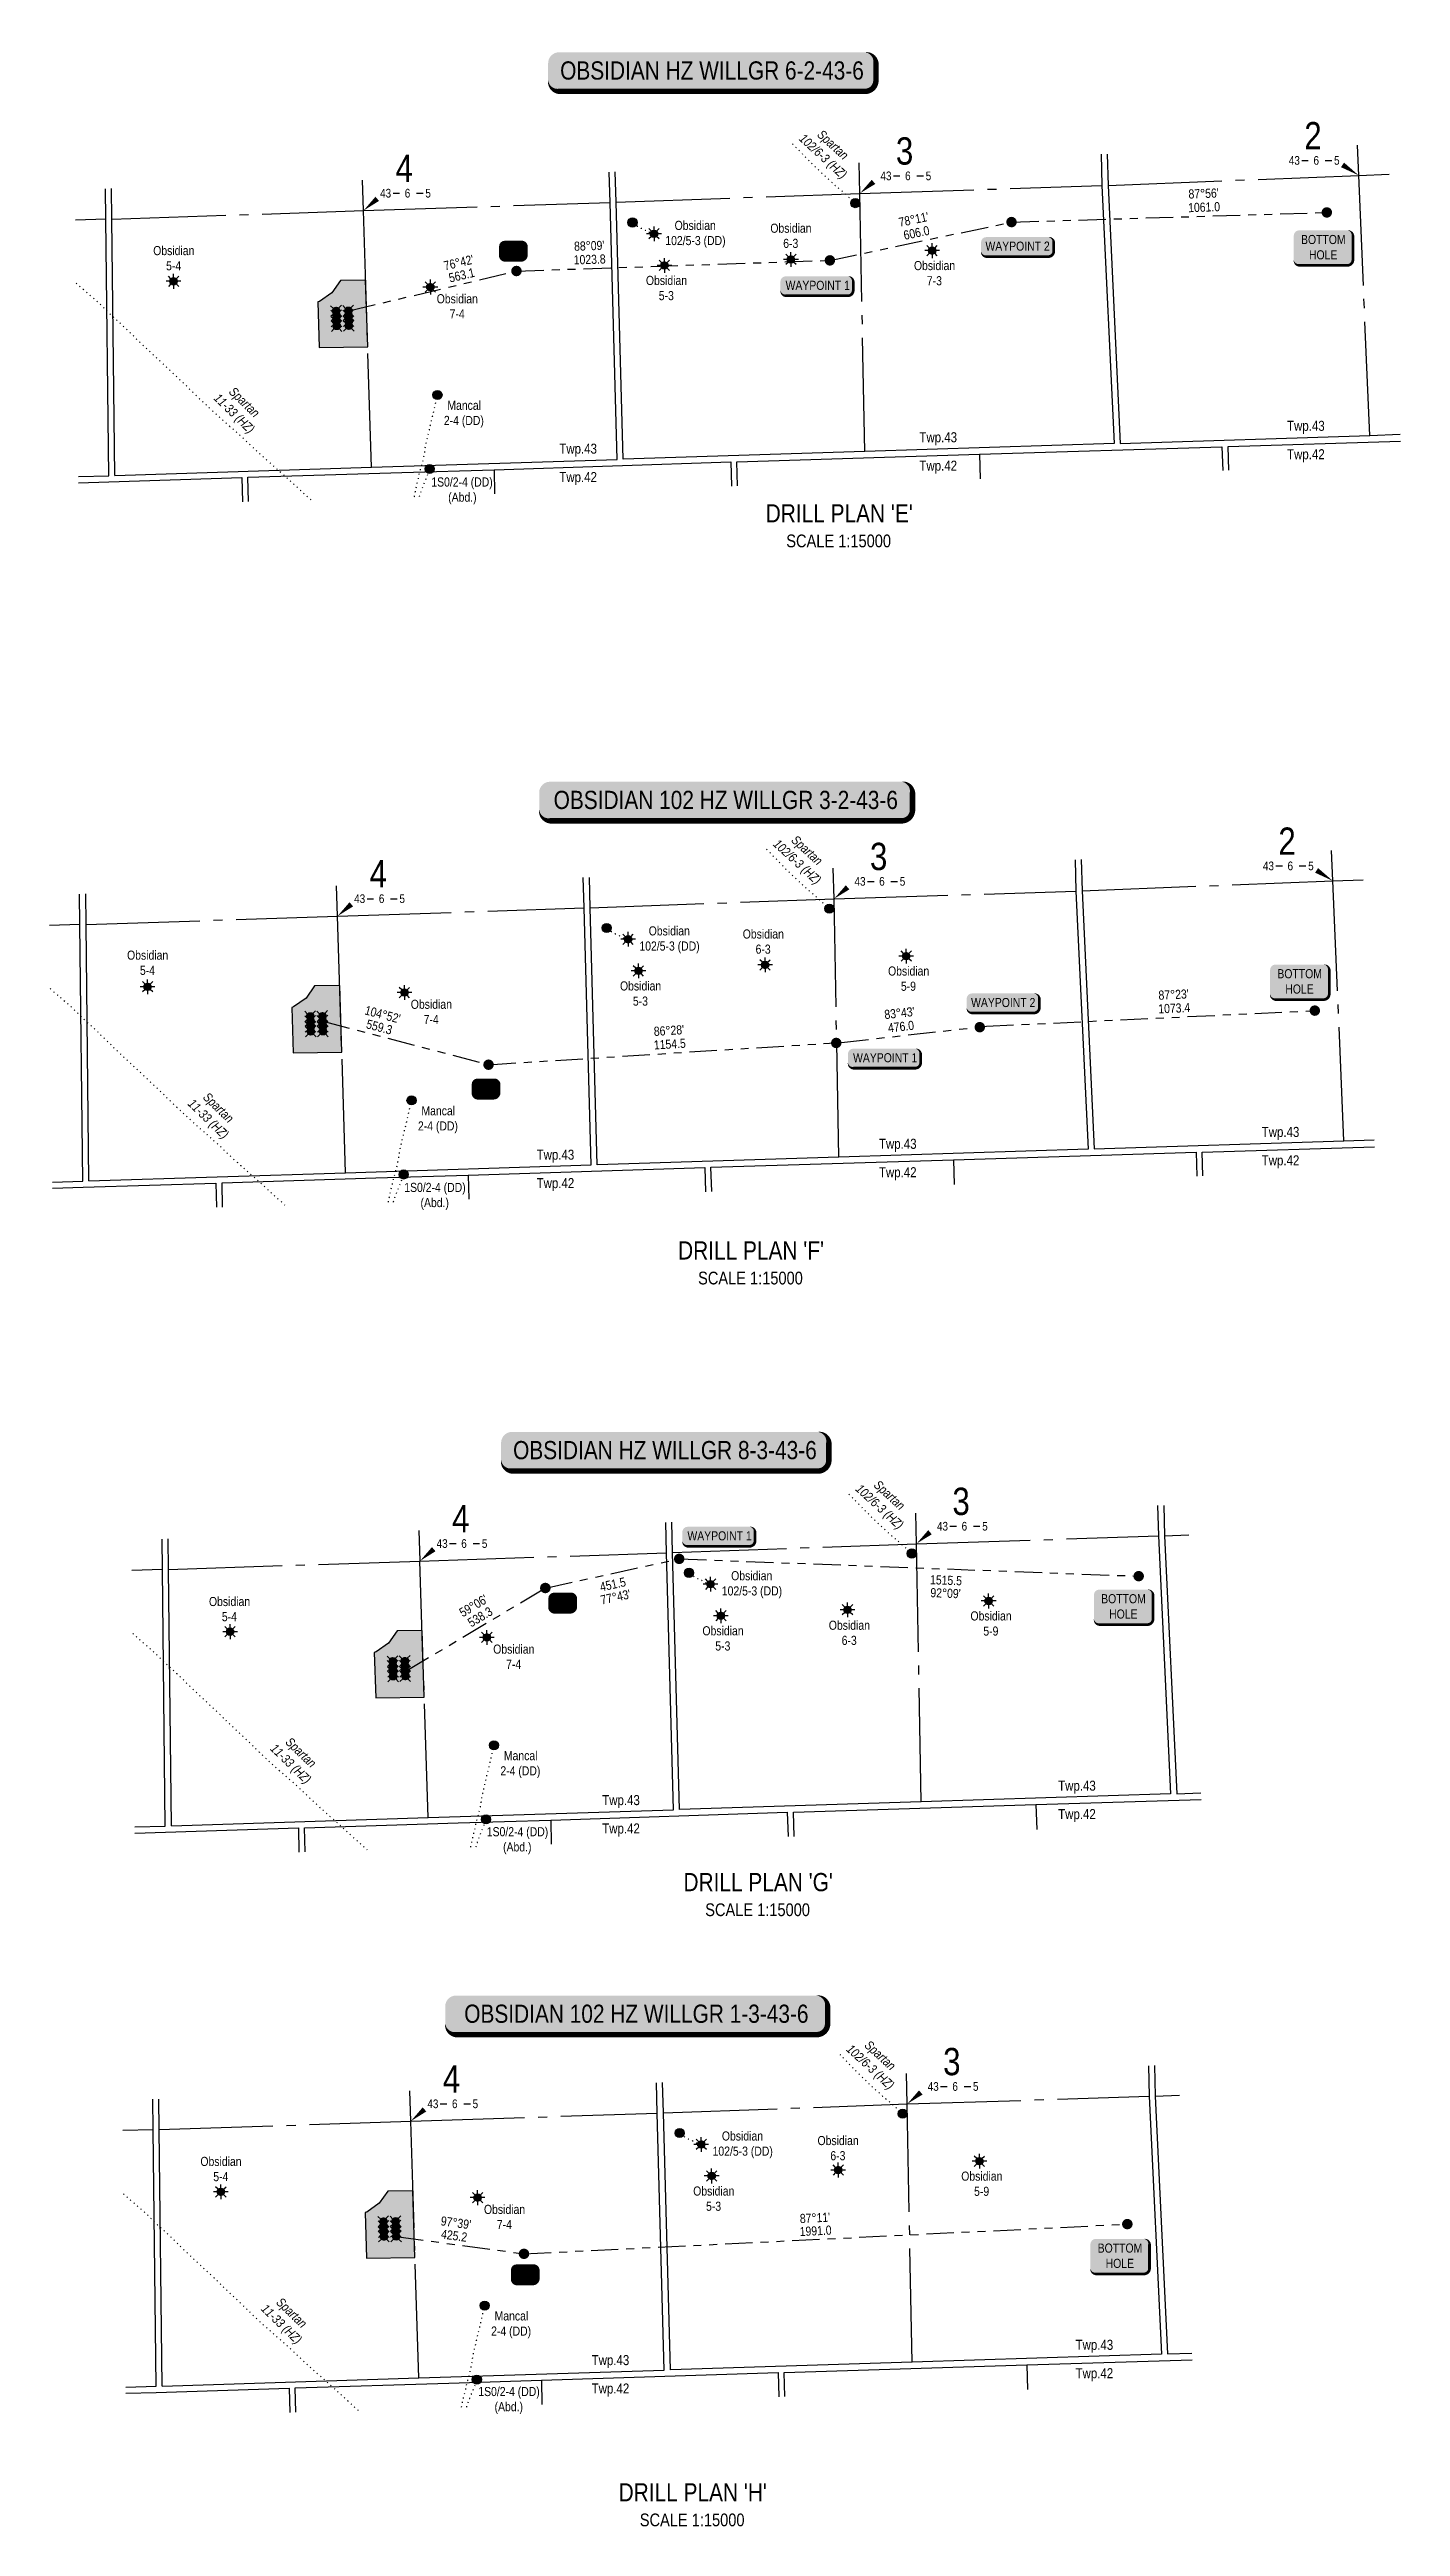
# Model space of a CAD drawing. Extents: x 640289 to 652763, y 5833822 to 5839625.
# Drawn here: x 642113 to 643597, y 5836902 to 5839624 of the extents above; entities that cross this region are included whole.
import ezdxf
from ezdxf.enums import TextEntityAlignment as Align

# ---------------------------------------------------------------- set-up
doc = ezdxf.new("R2010")
doc.units = 0
doc.header["$LTSCALE"] = 5
for name, pattern in [('foc-DOT', [1, 0.2, -0.8]), ('foc-DRILLPATH', [14.75, 6, -1.75, 1.75, -1.75, 1.75, -1.75]), ('foc-QUARTERLINE', [33, 25, -3, 2, -3])]:
    doc.linetypes.add(name, pattern=pattern)
for name, color, linetype in [('10', 1, 'Continuous'), ('9', 3, 'Continuous'), ('AS-DRILL-T', 8, 'Continuous'), ('CG-NOTES', 7, 'Continuous'), ('DETAIL-HZ-Existing', 8, 'foc-DOT'), ('DETAIL-T', 7, 'Continuous'), ('DRILL-T', 8, 'Continuous'), ('F-WS-S', 8, 'Continuous'), ('L-BD', 7, 'Continuous'), ('L-MON', 1, 'Continuous'), ('L-QSEC', 8, 'foc-QUARTERLINE'), ('L-SEC', 7, 'Continuous'), ('L-SECLBL', 7, 'Continuous'), ('P-PDRILLPATH', 12, 'foc-DRILLPATH'), ('P-PROPOSED', 10, 'Continuous'), ('P-PROPOSED-H', 21, 'Continuous')]:
    doc.layers.add(name, color=color, linetype=linetype)
doc.styles.add('100L', font='ARIALN.TTF', dxfattribs={"height": 11})
doc.styles.add('80', font='ARIALN.TTF', dxfattribs={"height": 10})
doc.styles.add('80CG', font='ARIALN.TTF', dxfattribs={"height": 10})
doc.styles.add('80L', font='ARIALN.TTF', dxfattribs={"height": 10})
doc.styles.add('SIMPLEX', font='ARIALN.TTF')
doc.styles.get("Standard").update_dxf_attribs({"font": 'ARIALN.TTF'})

msp = doc.modelspace()

# ---------------------------------------------------------------- texts
at = {"style": '100L'}
for s, p in [('Twp.43', (643492.839, 5839204.772)), ('Twp.43', (642693.603, 5839179.7)), ('Twp.43', (643089.068, 5839192.227)), ('Twp.42', (643089.068, 5839161.009)), ('Twp.42', (643492.839, 5839173.553)), ('Twp.42', (642693.603, 5839148.482)), ('Twp.43', (643044.635, 5838415.89)), ('Twp.43', (643465.007, 5838428.947)), ('Twp.43', (642668.648, 5838403.962)), ('Twp.42', (643465.007, 5838397.728)), ('Twp.42', (642668.648, 5838372.744)), ('Twp.42', (643044.635, 5838384.672)), ('Twp.43', (643241.425, 5837710.667)), ('Twp.43', (642740.689, 5837694.838)), ('Twp.42', (642740.689, 5837663.619)), ('Twp.42', (643241.425, 5837679.449)), ('Twp.43', (643260.546, 5837096.333)), ('Twp.43', (642729.094, 5837079.548)), ('Twp.42', (643260.546, 5837065.115)), ('Twp.42', (642729.094, 5837048.33))]:
    msp.add_text(s, height=10.9968, rotation=359.999962, dxfattribs=at).set_placement(p, align=Align.CENTER)
at = {"layer": 'DETAIL-T', "color": 3, "char_height": 20, "width": 225.8342, "attachment_point": 1, "style": '80CG'}
for s, insert in [("\\pi33.558;DRILL PLAN 'E'\\P\\pi56.167;{\\H0.7x;SCALE 1:15000}", (642866.026, 5839124.153)), ("\\pi34.199;DRILL PLAN 'F'\\P\\pi56.167;{\\H0.7x;SCALE 1:15000}", (642769.176, 5838314.256)), ("\\pi32.283;DRILL PLAN 'G'\\P\\pi56.167;{\\H0.7x;SCALE 1:15000}", (642777.002, 5837620.21)), ("\\pi32.931;DRILL PLAN 'H'\\P\\pi56.167;{\\H0.7x;SCALE 1:15000}", (642705.144, 5836949.778))]:
    msp.add_mtext(s, dxfattribs=dict(at, insert=insert))
at = {"layer": 'DRILL-T', "char_height": 9.99711, "attachment_point": 1, "style": '80L'}
for s, width, insert, rotation in [('\\pi12.658;{\\fArial Narrow|b0|i1|c0|p34;Spartan\\P\\pi0.89123;102/6-3 (HZ)}', 64.33602, (642952.842, 5839544.972), 317.375404), ('\\pi7.8967;{\\fArial Narrow|b0|i1|c0|p34;Spartan\\P\\pi0.90691;11-33 (HZ)}', 54.81351, (642310.6, 5839259.424), 315.802966), ('\\pi12.658;{\\fArial Narrow|b0|i1|c0|p34;Spartan\\P\\pi0.89123;102/6-3 (HZ)}', 64.33602, (642924.368, 5838769.832), 317.375404), ('\\pi7.8967;{\\fArial Narrow|b0|i1|c0|p34;Spartan\\P\\pi0.90691;11-33 (HZ)}', 54.81351, (642282.125, 5838484.284), 315.802966), ('\\pi12.658;{\\fArial Narrow|b0|i1|c0|p34;Spartan\\P\\pi0.89123;102/6-3 (HZ)}', 64.33602, (643014.903, 5838061.294), 317.375404), ('\\pi7.8967;{\\fArial Narrow|b0|i1|c0|p34;Spartan\\P\\pi0.90691;11-33 (HZ)}', 54.81351, (642372.66, 5837775.746), 315.802966), ('\\pi12.658;{\\fArial Narrow|b0|i1|c0|p34;Spartan\\P\\pi0.89123;102/6-3 (HZ)}', 64.33602, (643004.751, 5837445.736), 317.375404), ('\\pi7.8967;{\\fArial Narrow|b0|i1|c0|p34;Spartan\\P\\pi0.90691;11-33 (HZ)}', 54.81351, (642362.509, 5837160.188), 315.802966)]:
    msp.add_mtext_dynamic_manual_height_columns(s, width=width, gutter_width=50, heights=[0], dxfattribs=dict(at, insert=insert, rotation=rotation))
for s, width, insert in [('\\pi10.892;Obsidian\\P\\pi0.6732;102/5-3 (DD)', 65.60477, (642788.667, 5839435.512)), ('\\pi-1.0931;Obsidian\\P\\pi13.054;5-4', 41.63479, (642227.996, 5839407.812)), ('\\pi-1.0931;Obsidian\\P\\pi13.02;6-3', 41.63479, (642905.783, 5839432.415)), ('\\pi-1.0931;Obsidian\\P\\pi13.077;7-3', 41.63479, (643063.515, 5839391.372)), ('\\pi-1.0931;Obsidian\\P\\pi13.088;7-4', 41.63479, (642539.353, 5839354.869)), ('\\pi-1.0931;Obsidian\\P\\pi13.043;5-3', 41.63479, (642769.135, 5839375.019)), ('\\pi4.0353;Mancal\\P\\pi0.21649;2-4 (DD)', 43.306, (642545.925, 5839237.831)), ('1S0/2-4 (DD)\\P\\pi18.537;(Abd.)', 66.87353, (642532.33, 5839153.553)), ('\\pi10.892;Obsidian\\P\\pi0.6732;102/5-3 (DD)', 65.60477, (642760.192, 5838660.371)), ('\\pi-1.0931;Obsidian\\P\\pi13.02;6-3', 41.63479, (642875.463, 5838656.942)), ('\\pi-1.0931;Obsidian\\P\\pi13.054;5-4', 41.63479, (642199.272, 5838633.68)), ('\\pi-1.0931;Obsidian\\P\\pi13.043;5-3', 41.63479, (642740.661, 5838599.879)), ('\\pi-1.0931;Obsidian\\P\\pi13.03;5-9', 41.63479, (643035.041, 5838616.231)), ('\\pi-1.0931;Obsidian\\P\\pi13.088;7-4', 41.63479, (642510.878, 5838579.729)), ('\\pi4.0353;Mancal\\P\\pi0.21649;2-4 (DD)', 43.306, (642517.45, 5838462.69)), ('\\pi0.67338;1S0/2-4 (DD)\\P\\pi18.537;(Abd.)', 66.87353, (642501.95, 5838378.497)), ('\\pi10.892;Obsidian\\P\\pi0.6732;102/5-3 (DD)', 65.60477, (642850.727, 5837951.833)), ('\\pi-1.0931;Obsidian\\P\\pi13.054;5-4', 41.63479, (642289.236, 5837923.516)), ('\\pi-1.0931;Obsidian\\P\\pi13.043;5-3', 41.63479, (642831.196, 5837891.341)), ('\\pi-1.0931;Obsidian\\P\\pi13.02;6-3', 41.63479, (642969.995, 5837897.46)), ('\\pi-1.0931;Obsidian\\P\\pi13.03;5-9', 41.63479, (643125.576, 5837907.693)), ('\\pi-1.0931;Obsidian\\P\\pi13.088;7-4', 41.63479, (642601.413, 5837871.191)), ('\\pi4.0353;Mancal\\P\\pi0.21649;2-4 (DD)', 43.306, (642607.985, 5837754.152)), ('\\pi0.67338;1S0/2-4 (DD)\\P\\pi18.537;(Abd.)', 66.87353, (642592.615, 5837670.575)), ('\\pi10.892;Obsidian\\P\\pi0.6732;102/5-3 (DD)', 65.60477, (642840.576, 5837336.276)), ('\\pi-1.0931;Obsidian\\P\\pi13.02;6-3', 41.63479, (642957.577, 5837331.271)), ('\\pi-1.0931;Obsidian\\P\\pi13.054;5-4', 41.63479, (642279.813, 5837308.31)), ('\\pi-1.0931;Obsidian\\P\\pi13.03;5-9', 41.63479, (643115.424, 5837292.136)), ('\\pi-1.0931;Obsidian\\P\\pi13.088;7-4', 41.63479, (642591.262, 5837255.633)), ('\\pi-1.0931;Obsidian\\P\\pi13.043;5-3', 41.63479, (642821.044, 5837275.783)), ('\\pi4.0353;Mancal\\P\\pi0.21649;2-4 (DD)', 43.306, (642597.833, 5837138.595)), ('\\pi0.67338;1S0/2-4 (DD)\\P\\pi18.537;(Abd.)', 66.87353, (642583.282, 5837055.511))]:
    msp.add_mtext_dynamic_manual_height_columns(s, width=width, gutter_width=50, heights=[0], dxfattribs=dict(at, insert=insert))
at = {"layer": 'L-BD', "style": '80L'}
for s, rotation, p in [("87°56'", 2.0531, (643380.53, 5839465.55)), ("78°11'", 11.8107, (643062.1, 5839437.037)), ('1061.0', 2.0531, (643381.067, 5839450.564)), ("88°09'", 1.8476, (642705.76, 5839408.101)), ('606.0', 11.8107, (643065.17, 5839422.359)), ("76°42'", 13.2956, (642562.411, 5839389.673)), ('563.1', 13.2956, (642565.688, 5839375.809)), ('1023.8', 1.8476, (642706.244, 5839393.114)), ("87°23'", 2.6171, (643347.573, 5838585.409)), ("104°52'", 345.1222, (642478.877, 5838563.537)), ("83°43'", 6.2737, (643046.491, 5838565.122)), ('1073.4', 2.6171, (643348.257, 5838570.429)), ('559.3', 345.1222, (642475.219, 5838549.769)), ("86°28'", 3.5268, (642793.322, 5838545.899)), ('1154.5', 3.5268, (642794.244, 5838530.932)), ('476.0', 6.2737, (643048.13, 5838550.217))]:
    msp.add_text(s, height=9.9971, rotation=rotation, dxfattribs=at).set_placement(p, align=Align.MIDDLE)
at = {"layer": 'L-BD'}
for s, rotation, p in [('451.5', 12.280954, (642731.65, 5837937.389)), ('1515.5', 357.843912, (643097.639, 5837941.923)), ("59%%D06'", 30.842575, (642578.594, 5837913.84)), ('538.3', 30.842575, (642585.898, 5837901.608)), ("77%%d43'", 12.280954, (642734.681, 5837923.469)), ("92%%d09'", 357.843912, (643097.103, 5837927.687)), ("97%%D39'", 352.256203, (642559.366, 5837235.92)), ("87%%d11'", 2.822155, (642953.701, 5837241.323)), ('1991.0', 2.822155, (642954.403, 5837227.094)), ('425.2', 352.256203, (642557.446, 5837221.805))]:
    msp.add_text(s, height=9.9971, rotation=rotation, dxfattribs=at).set_placement(p, align=Align.MIDDLE_CENTER)

# ---------------------------------------------------------------- blocks, each defined once
blk = doc.blocks.new('*U57')
h = blk.add_hatch(color=255)
edge = h.paths.add_edge_path()
edge.add_line((-84, -11.5), (84, -11.5))
edge.add_arc((84, -5.5), 6, 270, 360)
edge.add_line((90, -5.5), (90, 4))
edge.add_arc((84, 4), 6, 0, 90)
edge.add_line((84, 10), (-84, 10))
edge.add_arc((-84, 4), 6, 90, 180)
edge.add_line((-90, 4), (-90, -5.5))
edge.add_arc((-84, -5.5), 6, 180, 270)
at = {"color": 14, "flags": 128}
blk.add_lwpolyline([(-84, -11.5, 3, 3, 0), (84, -11.5, 3, 3, 0.414214), (90, -5.5, 3, 3, 0), (90, 4, 3, 0, 0.414214), (84, 10, 0, 0, 0), (-84, 10, 0, 0, 0.414214), (-90, 4, 0, 0, 0), (-90, -5.5, 0, 3, 0.414214)], format="xyseb", close=True, dxfattribs=at)
at = {"color": 14, "style": '80'}
blk.add_attdef('DRILL_001', (-16.4, -5), '', height=10, dxfattribs=at)
blk = doc.blocks.new('*U40')
h = blk.add_hatch(color=255)
edge = h.paths.add_edge_path()
edge.add_line((-96.5, -11.5), (96.5, -11.5))
edge.add_arc((96.5, -5.5), 6, 270, 360)
edge.add_line((102.5, -5.5), (102.5, 4))
edge.add_arc((96.5, 4), 6, 0, 90)
edge.add_line((96.5, 10), (-96.5, 10))
edge.add_arc((-96.5, 4), 6, 90, 180)
edge.add_line((-102.5, 4), (-102.5, -5.5))
edge.add_arc((-96.5, -5.5), 6, 180, 270)
at = {"color": 14, "flags": 128}
blk.add_lwpolyline([(-96.5, -11.5, 3, 3, 0), (96.5, -11.5, 3, 3, 0.414214), (102.5, -5.5, 3, 3, 0), (102.5, 4, 3, 0, 0.414214), (96.5, 10, 0, 0, 0), (-96.5, 10, 0, 0, 0.414214), (-102.5, 4, 0, 0, 0), (-102.5, -5.5, 0, 3, 0.414214)], format="xyseb", close=True, dxfattribs=at)
at = {"color": 14, "style": '80'}
blk.add_attdef('DRILL_001', (-16.4, -5), '', height=10, dxfattribs=at)
blk = doc.blocks.new('*U58')
h = blk.add_hatch(color=255)
edge = h.paths.add_edge_path()
edge.add_line((-99, -11.5), (99, -11.5))
edge.add_arc((99, -5.5), 6, 270, 360)
edge.add_line((105, -5.5), (105, 4))
edge.add_arc((99, 4), 6, 0, 90)
edge.add_line((99, 10), (-99, 10))
edge.add_arc((-99, 4), 6, 90, 180)
edge.add_line((-105, 4), (-105, -5.5))
edge.add_arc((-99, -5.5), 6, 180, 270)
at = {"color": 14, "flags": 128}
blk.add_lwpolyline([(-99, -11.5, 3, 3, 0), (99, -11.5, 3, 3, 0.414214), (105, -5.5, 3, 3, 0), (105, 4, 3, 0, 0.414214), (99, 10, 0, 0, 0), (-99, 10, 0, 0, 0.414214), (-105, 4, 0, 0, 0), (-105, -5.5, 0, 3, 0.414214)], format="xyseb", close=True, dxfattribs=at)
at = {"color": 14, "style": '80'}
blk.add_attdef('DRILL_001', (-16.4, -5), '', height=10, dxfattribs=at)
blk = doc.blocks.new('L-SECLBL')
at = {"layer": '9', "color": 7}
for p, q in [((-5.1, -27.8), (-12.3, -27.8)), ((20.7, -27.8), (13.5, -27.8))]:
    blk.add_line(p, q, dxfattribs=at)
at = {"layer": '10', "color": 2, "style": 'SIMPLEX'}
blk.add_attdef('SEC', text='', height=30, dxfattribs=at).set_placement((0, 0), align=Align.MIDDLE)
at = {"layer": '10', "color": 5, "style": '80L'}
blk.add_attdef('TWP', text='', height=9.5, dxfattribs=at).set_placement((-14.4, -27.4), align=Align.MIDDLE_RIGHT)
blk.add_attdef('RGE', text='', height=9.5, dxfattribs=at).set_placement((3.6, -27.4), align=Align.MIDDLE_CENTER)
blk.add_attdef('MER', text='', height=9.5, dxfattribs=at).set_placement((23.2, -27.4), align=Align.MIDDLE_LEFT)
blk = doc.blocks.new('WC')
at = {"layer": 'L-MON'}
h = blk.add_hatch(color=255, dxfattribs=at)
h.dxf.hatch_style = 1
edge = h.paths.add_edge_path()
edge.add_arc((0, 0), 0.9, 0, 360)
at = {"layer": 'L-MON', "color": 240, "flags": 128}
for points in [[(-0.62, 0.5), (-1.23, 1.12)], [(0.52, 0.61), (1.13, 1.21)], [(-1.18, -1.18), (-0.56, -0.57)], [(1.16, -1.18), (0.56, -0.57)]]:
    blk.add_lwpolyline(points, dxfattribs=at)
at = {"layer": 'L-MON', "color": 240}
for radius in [0.8, 0.373]:
    blk.add_circle((0, 0), radius, dxfattribs=at)
blk = doc.blocks.new('plbh')
at = {"layer": 'L-MON'}
h = blk.add_hatch(color=255, dxfattribs=at)
h.dxf.hatch_style = 1
edge = h.paths.add_edge_path()
edge.add_arc((0, 0), 1.16, 0, 360)
h = blk.add_hatch(color=256, dxfattribs=at)
h.dxf.hatch_style = 1
h.paths.add_polyline_path([(-0.96, 0, 1), (0.96, 0, 1)])
h.paths.add_polyline_path([(0.91, 0, -1), (-0.91, 0, -1)], flags=16)
h.paths.add_polyline_path([(0.45, 0, -1), (-0.45, 0, -1)], flags=0)
h = blk.add_hatch(color=256, dxfattribs=at)
h.dxf.hatch_style = 1
h.paths.add_polyline_path([(-0.45, 0, 1), (0.45, 0, 1)])
h.paths.add_polyline_path([(0.4, 0, -1), (-0.4, 0, -1)], flags=16)
at = {"layer": 'L-MON', "color": 240}
for radius in [0.96, 0.91, 0.45, 0.4]:
    blk.add_circle((0, 0), radius, dxfattribs=at)
blk = doc.blocks.new('BH-Existing')
at = {"layer": 'AS-DRILL-T'}
h = blk.add_hatch(color=256, dxfattribs=at)
h.dxf.hatch_style = 1
edge = h.paths.add_edge_path()
edge.add_arc((0, 0), 0.5, 0, 360)
blk.add_circle((0, 0), 0.5, dxfattribs=at)
blk = doc.blocks.new('GAS')
h = blk.add_hatch(color=255)
h.dxf.hatch_style = 1
edge = h.paths.add_edge_path()
edge.add_arc((0, 0), 0.9, 0, 360)
for p, q in [((-0.81, 0), (-1.62, 0)), ((-0.57, 0.57), (-1.14, 1.14)), ((0, 0.81), (0, 1.62)), ((0.57, 0.57), (1.14, 1.14)), ((1.62, 0), (0.81, 0)), ((-0.57, -0.57), (-1.14, -1.14)), ((0, -0.81), (0, -1.62)), ((1.14, -1.14), (0.57, -0.57))]:
    blk.add_line(p, q)
blk.add_circle((0, 0), 0.8)
blk = doc.blocks.new('*U60')
h = blk.add_hatch(color=255)
edge = h.paths.add_edge_path()
edge.add_line((-9, -11.5), (9, -11.5))
edge.add_arc((9, -5.5), 6, 270, 360)
edge.add_line((15, -5.5), (15, 4))
edge.add_arc((9, 4), 6, 0, 90)
edge.add_line((9, 10), (-9, 10))
edge.add_arc((-9, 4), 6, 90, 180)
edge.add_line((-15, 4), (-15, -5.5))
edge.add_arc((-9, -5.5), 6, 180, 270)
at = {"color": 14, "flags": 128}
blk.add_lwpolyline([(-9, -11.5, 3, 3, 0), (9, -11.5, 3, 3, 0.414214), (15, -5.5, 3, 3, 0), (15, 4, 3, 0, 0.414214), (9, 10, 0, 0, 0), (-9, 10, 0, 0, 0.414214), (-15, 4, 0, 0, 0), (-15, -5.5, 0, 3, 0.414214)], format="xyseb", close=True, dxfattribs=at)
at = {"color": 14, "style": '80'}
blk.add_attdef('ENTER_TEXT_001', (-26.8, -4.9), '', height=10, dxfattribs=at)
blk = doc.blocks.new('*U59')
h = blk.add_hatch(color=255)
edge = h.paths.add_edge_path()
edge.add_line((-26.5, -20), (26.5, -20))
edge.add_arc((26.5, -14), 6, 270, 360)
edge.add_line((32.5, -14), (32.5, 12.5))
edge.add_arc((26.5, 12.5), 6, 0, 90)
edge.add_line((26.5, 18.5), (-26.5, 18.5))
edge.add_arc((-26.5, 12.5), 6, 90, 180)
edge.add_line((-32.5, 12.5), (-32.5, -14))
edge.add_arc((-26.5, -14), 6, 180, 270)
at = {"color": 14, "flags": 128}
blk.add_lwpolyline([(-26.5, -20, 3, 3, 0), (26.5, -20, 3, 3, 0.414214), (32.5, -14, 3, 3, 0), (32.5, 12.5, 3, 0, 0.414214), (26.5, 18.5, 0, 0, 0), (-26.5, 18.5, 0, 0, 0.414214), (-32.5, 12.5, 0, 0, 0), (-32.5, -14, 0, 3, 0.414214)], format="xyseb", close=True, dxfattribs=at)
at = {"color": 14, "style": '80'}
blk.add_attdef('ENTER_TEXT_001', (-26.8, -4.9), '', height=10, dxfattribs=at)
blk = doc.blocks.new('*U61')
h = blk.add_hatch(color=255)
edge = h.paths.add_edge_path()
edge.add_line((-34, -11.5), (34, -11.5))
edge.add_arc((34, -5.5), 6, 270, 360)
edge.add_line((40, -5.5), (40, 4))
edge.add_arc((34, 4), 6, 0, 90)
edge.add_line((34, 10), (-34, 10))
edge.add_arc((-34, 4), 6, 90, 180)
edge.add_line((-40, 4), (-40, -5.5))
edge.add_arc((-34, -5.5), 6, 180, 270)
at = {"color": 14, "flags": 128}
blk.add_lwpolyline([(-34, -11.5, 3, 3, 0), (34, -11.5, 3, 3, 0.414214), (40, -5.5, 3, 3, 0), (40, 4, 3, 0, 0.414214), (34, 10, 0, 0, 0), (-34, 10, 0, 0, 0.414214), (-40, 4, 0, 0, 0), (-40, -5.5, 0, 3, 0.414214)], format="xyseb", close=True, dxfattribs=at)
at = {"color": 14, "style": '80'}
blk.add_attdef('ENTER_TEXT_001', (-26.8, -4.9), '', height=10, dxfattribs=at)

# ---------------------------------------------------------------- hatches: boundary and pattern name
at = {"layer": 'P-PROPOSED-H'}
h = msp.add_hatch(color=256, dxfattribs=at)
h.dxf.hatch_style = 1
h.paths.add_polyline_path([(642409.172, 5839296.4), (642462.496, 5839297.053), (642460.193, 5839370.343), (642432.605, 5839370.005), (642423.245, 5839356.515), (642409.554, 5839346.869), (642407.603, 5839346.342)])
h = msp.add_hatch(color=256, dxfattribs=at)
h.dxf.hatch_style = 1
h.paths.add_polyline_path([(642380.698, 5838521.26), (642434.021, 5838521.913), (642431.719, 5838595.202), (642404.13, 5838594.864), (642394.771, 5838581.375), (642381.079, 5838571.728), (642379.128, 5838571.201)])
h = msp.add_hatch(color=256, dxfattribs=at)
h.dxf.hatch_style = 1
h.paths.add_polyline_path([(642471.233, 5837812.722), (642524.556, 5837813.375), (642522.253, 5837886.664), (642494.665, 5837886.326), (642485.305, 5837872.837), (642471.614, 5837863.19), (642469.663, 5837862.663)])
h = msp.add_hatch(color=256, dxfattribs=at)
h.dxf.hatch_style = 1
h.paths.add_polyline_path([(642461.081, 5837197.164), (642514.405, 5837197.817), (642512.102, 5837271.107), (642484.513, 5837270.769), (642475.154, 5837257.279), (642461.462, 5837247.632), (642459.512, 5837247.106)])

# ---------------------------------------------------------------- linework, layer by layer
at = {"layer": 'DETAIL-HZ-Existing', "flags": 128}
for points in [[(642928.976, 5839520.202), (642952.691, 5839495.937), (642955.984, 5839492.826), (642959.29, 5839489.719), (642962.577, 5839486.618), (642965.883, 5839483.517), (642969.211, 5839480.454), (642972.549, 5839477.418), (642975.948, 5839474.424), (642979.402, 5839471.508), (642982.847, 5839468.568), (642986.22, 5839465.546), (642989.585, 5839462.507), (642993.281, 5839459.202), (642997.998, 5839454.977)], [(642776.927, 5839421.248), (642776.141, 5839421.214), (642776.073, 5839421.162), (642776.019, 5839421.064), (642775.929, 5839421.048), (642775.817, 5839421.118), (642775.692, 5839421.19), (642775.549, 5839421.269), (642775.38, 5839421.338), (642775.188, 5839421.398), (642774.989, 5839421.472), (642774.783, 5839421.556), (642774.564, 5839421.643), (642774.325, 5839421.726), (642774.079, 5839421.808), (642773.829, 5839421.894), (642773.573, 5839421.983), (642773.317, 5839422.078), (642773.06, 5839422.17), (642772.818, 5839422.263), (642772.591, 5839422.35), (642772.372, 5839422.43), (642772.157, 5839422.503), (642771.954, 5839422.573), (642771.755, 5839422.647), (642771.559, 5839422.728), (642771.363, 5839422.812), (642771.167, 5839422.906), (642770.967, 5839423.007), (642770.771, 5839423.111), (642770.574, 5839423.212), (642770.378, 5839423.312), (642770.181, 5839423.413), (642769.988, 5839423.507), (642769.802, 5839423.611), (642769.628, 5839423.716), (642769.461, 5839423.828), (642769.291, 5839423.936), (642769.108, 5839424.044), (642768.911, 5839424.161), (642768.694, 5839424.291), (642768.462, 5839424.441), (642768.21, 5839424.61), (642767.941, 5839424.795), (642767.655, 5839424.99), (642767.356, 5839425.187), (642767.043, 5839425.385), (642766.723, 5839425.575), (642766.404, 5839425.755), (642766.076, 5839425.929), (642765.74, 5839426.092), (642765.396, 5839426.248), (642765.041, 5839426.397), (642764.673, 5839426.539), (642764.299, 5839426.665), (642763.935, 5839426.78), (642763.575, 5839426.889), (642763.214, 5839427.015), (642762.85, 5839427.157), (642762.485, 5839427.316), (642762.113, 5839427.491), (642761.743, 5839427.684), (642761.367, 5839427.886), (642760.977, 5839428.1), (642760.58, 5839428.328), (642760.182, 5839428.573), (642759.777, 5839428.831), (642759.369, 5839429.095), (642758.947, 5839429.356), (642758.523, 5839429.609), (642758.115, 5839429.854), (642757.721, 5839430.095), (642757.327, 5839430.323), (642756.927, 5839430.554), (642756.525, 5839430.806), (642756.157, 5839431.081), (642755.814, 5839431.381), (642755.475, 5839431.687), (642755.132, 5839431.99), (642754.789, 5839432.296), (642754.456, 5839432.596), (642754.14, 5839432.894), (642753.828, 5839433.191), (642753.763, 5839433.249), (642753.292, 5839433.695)], [(642142.323, 5839367.021), (642142.646, 5839366.734), (642144.028, 5839365.471), (642145.427, 5839364.19), (642146.875, 5839362.869), (642148.317, 5839361.582), (642149.844, 5839360.271), (642151.486, 5839358.897), (642153.102, 5839357.538), (642154.806, 5839356.079), (642156.601, 5839354.526), (642158.316, 5839353.037), (642160.131, 5839351.474), (642162.083, 5839349.789), (642163.871, 5839348.209), (642165.788, 5839346.483), (642167.842, 5839344.58), (642169.855, 5839342.65), (642171.78, 5839340.757), (642173.664, 5839338.883), (642175.668, 5839336.906), (642177.667, 5839334.962), (642179.713, 5839333.016), (642181.8, 5839331.072), (642183.919, 5839329.138), (642186.103, 5839327.173), (642188.238, 5839325.25), (642189.826, 5839323.797), (642190.413, 5839323.255), (642192.609, 5839321.19), (642194.721, 5839319.166), (642196.862, 5839317.093), (642199.068, 5839314.939), (642201.126, 5839312.913), (642203.264, 5839310.817), (642205.522, 5839308.607), (642207.549, 5839306.631), (642209.702, 5839304.552), (642211.88, 5839302.46), (642215.351, 5839299.169), (642218.665, 5839296.078), (642220.69, 5839294.198), (642221.963, 5839293.003), (642225.252, 5839289.897), (642228.553, 5839286.805), (642231.877, 5839283.728), (642235.211, 5839280.674), (642238.561, 5839277.637), (642241.843, 5839274.511), (642245.054, 5839271.323), (642248.323, 5839268.197), (642251.635, 5839265.105), (642254.898, 5839261.966), (642258.18, 5839258.85), (642261.556, 5839255.827), (642264.847, 5839252.745), (642268.075, 5839249.561), (642271.322, 5839246.391), (642274.565, 5839243.237), (642277.831, 5839240.087), (642281.097, 5839236.961), (642284.366, 5839233.835), (642287.642, 5839230.719), (642290.957, 5839227.628), (642294.297, 5839224.58), (642297.673, 5839221.554), (642301.042, 5839218.538), (642304.411, 5839215.518), (642307.806, 5839212.529), (642311.221, 5839209.561), (642314.652, 5839206.59), (642318.054, 5839203.604), (642321.413, 5839200.568), (642324.767, 5839197.514), (642328.095, 5839194.443), (642331.396, 5839191.341), (642334.682, 5839188.222), (642337.954, 5839185.096), (642341.25, 5839181.978), (642344.587, 5839178.913), (642347.947, 5839175.89), (642351.329, 5839172.881), (642354.721, 5839169.888), (642358.096, 5839166.902), (642361.507, 5839163.93), (642364.934, 5839160.979), (642368.326, 5839157.98), (642371.68, 5839154.93), (642375.03, 5839151.876), (642378.377, 5839148.832), (642381.714, 5839145.765), (642385.035, 5839142.694), (642388.379, 5839139.633), (642391.735, 5839136.593), (642395.105, 5839133.563), (642398.468, 5839130.537), (642399.977, 5839129.174)], [(642513.639, 5839132.432), (642513.699, 5839132.736), (642514.225, 5839135.383), (642514.804, 5839138.055), (642515.391, 5839140.705), (642515.937, 5839143.266), (642516.566, 5839145.913), (642516.891, 5839147.19), (642517.226, 5839148.467), (642517.564, 5839149.718), (642517.897, 5839150.965), (642518.21, 5839152.192), (642518.485, 5839153.441), (642518.712, 5839154.649), (642518.938, 5839155.873), (642519.174, 5839157.094), (642519.431, 5839158.312), (642519.699, 5839159.468), (642520.032, 5839160.682), (642520.396, 5839161.886), (642520.797, 5839163.163), (642521.182, 5839164.428), (642521.551, 5839165.78), (642521.899, 5839167.171), (642522.257, 5839168.573), (642522.629, 5839169.935), (642522.991, 5839171.286), (642523.311, 5839172.61), (642523.626, 5839173.994), (642523.925, 5839175.353), (642524.217, 5839176.723), (642524.503, 5839178.055), (642524.758, 5839179.337), (642524.982, 5839180.618), (642525.195, 5839181.942), (642525.396, 5839183.235), (642525.581, 5839184.601), (642525.739, 5839186.003), (642525.902, 5839187.332), (642526.133, 5839188.703), (642526.426, 5839190.063), (642526.752, 5839191.4), (642527.079, 5839192.717), (642527.408, 5839194.048), (642527.716, 5839195.348), (642528.024, 5839196.718), (642528.339, 5839198.108), (642528.651, 5839199.471), (642528.951, 5839200.768), (642529.258, 5839202.078), (642529.571, 5839203.408), (642529.895, 5839204.728), (642530.207, 5839205.982), (642530.51, 5839207.211), (642530.791, 5839208.391), (642531.06, 5839209.619), (642531.327, 5839210.931), (642531.611, 5839212.214), (642531.957, 5839213.568), (642532.338, 5839214.954), (642532.73, 5839216.336), (642533.08, 5839217.664), (642533.393, 5839218.981), (642533.685, 5839220.241), (642533.809, 5839220.785), (642534.261, 5839222.783), (642539.09, 5839244.179)], [(642519.282, 5839132.557), (642519.413, 5839133.04), (642519.838, 5839134.517), (642520.313, 5839136.025), (642520.843, 5839137.562), (642521.416, 5839139.124), (642522.012, 5839140.686), (642522.612, 5839142.238), (642523.215, 5839143.787), (642523.828, 5839145.336), (642524.445, 5839146.866), (642525.046, 5839148.375), (642525.644, 5839149.877), (642526.26, 5839151.356), (642526.876, 5839152.809), (642527.479, 5839154.235), (642528.044, 5839155.639), (642528.551, 5839157.042), (642529.008, 5839158.46), (642529.443, 5839159.857), (642530.396, 5839162.847)], [(642900.502, 5838745.061), (642924.216, 5838720.797), (642927.509, 5838717.686), (642930.816, 5838714.579), (642934.102, 5838711.477), (642937.408, 5838708.377), (642940.736, 5838705.314), (642944.074, 5838702.277), (642947.473, 5838699.283), (642950.927, 5838696.367), (642954.372, 5838693.428), (642957.746, 5838690.406), (642961.11, 5838687.367), (642964.806, 5838684.062), (642969.524, 5838679.837)], [(642748.452, 5838646.108), (642747.666, 5838646.074), (642747.598, 5838646.022), (642747.544, 5838645.923), (642747.455, 5838645.907), (642747.343, 5838645.977), (642747.217, 5838646.05), (642747.075, 5838646.129), (642746.906, 5838646.197), (642746.714, 5838646.258), (642746.515, 5838646.332), (642746.309, 5838646.416), (642746.089, 5838646.502), (642745.85, 5838646.585), (642745.604, 5838646.668), (642745.355, 5838646.753), (642745.098, 5838646.842), (642744.842, 5838646.938), (642744.586, 5838647.03), (642744.343, 5838647.123), (642744.117, 5838647.209), (642743.898, 5838647.289), (642743.682, 5838647.362), (642743.48, 5838647.433), (642743.281, 5838647.507), (642743.085, 5838647.588), (642742.889, 5838647.672), (642742.692, 5838647.766), (642742.493, 5838647.866), (642742.296, 5838647.97), (642742.099, 5838648.071), (642741.903, 5838648.172), (642741.706, 5838648.272), (642741.513, 5838648.367), (642741.327, 5838648.471), (642741.154, 5838648.576), (642740.987, 5838648.687), (642740.817, 5838648.796), (642740.633, 5838648.903), (642740.436, 5838649.021), (642740.219, 5838649.151), (642739.988, 5838649.3), (642739.736, 5838649.469), (642739.466, 5838649.655), (642739.18, 5838649.849), (642738.881, 5838650.047), (642738.568, 5838650.244), (642738.249, 5838650.434), (642737.93, 5838650.615), (642737.601, 5838650.788), (642737.266, 5838650.951), (642736.921, 5838651.107), (642736.566, 5838651.257), (642736.198, 5838651.399), (642735.824, 5838651.524), (642735.461, 5838651.64), (642735.1, 5838651.749), (642734.74, 5838651.874), (642734.375, 5838652.017), (642734.01, 5838652.176), (642733.638, 5838652.351), (642733.269, 5838652.543), (642732.892, 5838652.745), (642732.502, 5838652.96), (642732.105, 5838653.188), (642731.707, 5838653.432), (642731.303, 5838653.69), (642730.894, 5838653.955), (642730.473, 5838654.215), (642730.048, 5838654.469), (642729.641, 5838654.713), (642729.246, 5838654.955), (642728.852, 5838655.183), (642728.452, 5838655.414), (642728.051, 5838655.665), (642727.682, 5838655.941), (642727.339, 5838656.24), (642727, 5838656.547), (642726.657, 5838656.85), (642726.314, 5838657.156), (642725.982, 5838657.456), (642725.666, 5838657.753), (642725.353, 5838658.05), (642725.288, 5838658.108), (642724.818, 5838658.554)], [(642113.849, 5838591.88), (642114.171, 5838591.593), (642115.553, 5838590.331), (642116.953, 5838589.049), (642118.4, 5838587.729), (642119.843, 5838586.442), (642121.37, 5838585.131), (642123.012, 5838583.756), (642124.627, 5838582.398), (642126.332, 5838580.938), (642128.126, 5838579.385), (642129.842, 5838577.896), (642131.656, 5838576.334), (642133.608, 5838574.648), (642135.397, 5838573.068), (642137.313, 5838571.342), (642139.368, 5838569.44), (642141.38, 5838567.51), (642143.305, 5838565.617), (642145.189, 5838563.743), (642147.193, 5838561.766), (642149.192, 5838559.822), (642151.239, 5838557.876), (642153.325, 5838555.931), (642155.444, 5838553.998), (642157.628, 5838552.033), (642159.764, 5838550.11), (642161.351, 5838548.657), (642161.938, 5838548.114), (642164.135, 5838546.05), (642166.247, 5838544.026), (642168.387, 5838541.953), (642170.593, 5838539.798), (642172.652, 5838537.773), (642174.789, 5838535.676), (642177.047, 5838533.467), (642179.074, 5838531.49), (642181.228, 5838529.411), (642183.405, 5838527.319), (642186.876, 5838524.029), (642190.191, 5838520.938), (642192.215, 5838519.058), (642193.488, 5838517.862), (642196.777, 5838514.757), (642200.078, 5838511.665), (642203.403, 5838508.587), (642206.736, 5838505.533), (642210.086, 5838502.496), (642213.369, 5838499.37), (642216.58, 5838496.182), (642219.849, 5838493.056), (642223.16, 5838489.965), (642226.423, 5838486.825), (642229.705, 5838483.709), (642233.081, 5838480.686), (642236.372, 5838477.604), (642239.6, 5838474.42), (642242.847, 5838471.25), (642246.09, 5838468.097), (642249.357, 5838464.947), (642252.623, 5838461.821), (642255.892, 5838458.695), (642259.167, 5838455.579), (642262.482, 5838452.487), (642265.822, 5838449.44), (642269.198, 5838446.414), (642272.567, 5838443.397), (642275.937, 5838440.378), (642279.332, 5838437.389), (642282.746, 5838434.42), (642286.177, 5838431.449), (642289.579, 5838428.464), (642292.939, 5838425.427), (642296.292, 5838422.373), (642299.62, 5838419.302), (642302.922, 5838416.201), (642306.207, 5838413.082), (642309.48, 5838409.956), (642312.775, 5838406.837), (642316.113, 5838403.773), (642319.472, 5838400.75), (642322.854, 5838397.74), (642326.246, 5838394.748), (642329.621, 5838391.762), (642333.032, 5838388.79), (642336.46, 5838385.839), (642339.852, 5838382.84), (642343.205, 5838379.789), (642346.555, 5838376.736), (642349.902, 5838373.692), (642353.239, 5838370.625), (642356.56, 5838367.553), (642359.904, 5838364.493), (642363.261, 5838361.453), (642366.63, 5838358.423), (642369.993, 5838355.396), (642371.502, 5838354.034)], [(642485.165, 5838357.292), (642485.224, 5838357.596), (642485.751, 5838360.243), (642486.33, 5838362.915), (642486.916, 5838365.564), (642487.462, 5838368.125), (642488.092, 5838370.772), (642488.416, 5838372.049), (642488.751, 5838373.327), (642489.09, 5838374.578), (642489.422, 5838375.825), (642489.735, 5838377.052), (642490.01, 5838378.301), (642490.237, 5838379.508), (642490.463, 5838380.732), (642490.7, 5838381.953), (642490.956, 5838383.172), (642491.224, 5838384.327), (642491.558, 5838385.541), (642491.921, 5838386.746), (642492.323, 5838388.022), (642492.708, 5838389.288), (642493.077, 5838390.64), (642493.425, 5838392.031), (642493.782, 5838393.432), (642494.154, 5838394.794), (642494.517, 5838396.146), (642494.837, 5838397.47), (642495.151, 5838398.853), (642495.45, 5838400.213), (642495.742, 5838401.582), (642496.028, 5838402.915), (642496.283, 5838404.197), (642496.507, 5838405.477), (642496.721, 5838406.801), (642496.921, 5838408.094), (642497.107, 5838409.461), (642497.264, 5838410.863), (642497.427, 5838412.192), (642497.659, 5838413.563), (642497.951, 5838414.922), (642498.277, 5838416.259), (642498.604, 5838417.577), (642498.934, 5838418.907), (642499.241, 5838420.207), (642499.549, 5838421.577), (642499.864, 5838422.967), (642500.176, 5838424.331), (642500.477, 5838425.627), (642500.784, 5838426.937), (642501.097, 5838428.267), (642501.42, 5838429.588), (642501.732, 5838430.841), (642502.035, 5838432.071), (642502.316, 5838433.25), (642502.585, 5838434.479), (642502.852, 5838435.791), (642503.137, 5838437.073), (642503.482, 5838438.428), (642503.864, 5838439.813), (642504.255, 5838441.196), (642504.605, 5838442.524), (642504.919, 5838443.841), (642505.21, 5838445.1), (642505.334, 5838445.644), (642505.787, 5838447.642), (642510.615, 5838469.039)], [(642490.808, 5838357.416), (642490.939, 5838357.899), (642491.364, 5838359.376), (642491.838, 5838360.885), (642492.368, 5838362.422), (642492.941, 5838363.983), (642493.537, 5838365.545), (642494.137, 5838367.097), (642494.74, 5838368.647), (642495.353, 5838370.196), (642495.971, 5838371.725), (642496.572, 5838373.234), (642497.17, 5838374.737), (642497.785, 5838376.216), (642498.401, 5838377.669), (642499.005, 5838379.094), (642499.569, 5838380.499), (642500.077, 5838381.902), (642500.534, 5838383.319), (642500.968, 5838384.717), (642501.921, 5838387.707)], [(642991.037, 5838036.523), (643014.751, 5838012.259), (643018.044, 5838009.148), (643021.351, 5838006.041), (643024.637, 5838002.939), (643027.943, 5837999.839), (643031.271, 5837996.776), (643034.609, 5837993.739), (643038.008, 5837990.745), (643041.462, 5837987.829), (643044.907, 5837984.89), (643048.281, 5837981.868), (643051.645, 5837978.829), (643055.341, 5837975.524), (643060.059, 5837971.299)], [(642838.987, 5837937.57), (642838.201, 5837937.536), (642838.133, 5837937.484), (642838.079, 5837937.385), (642837.99, 5837937.369), (642837.878, 5837937.439), (642837.752, 5837937.512), (642837.609, 5837937.591), (642837.441, 5837937.659), (642837.249, 5837937.72), (642837.05, 5837937.794), (642836.844, 5837937.878), (642836.624, 5837937.964), (642836.385, 5837938.047), (642836.139, 5837938.13), (642835.89, 5837938.215), (642835.633, 5837938.304), (642835.377, 5837938.4), (642835.121, 5837938.492), (642834.878, 5837938.585), (642834.652, 5837938.671), (642834.432, 5837938.751), (642834.217, 5837938.824), (642834.015, 5837938.895), (642833.816, 5837938.969), (642833.62, 5837939.05), (642833.424, 5837939.134), (642833.227, 5837939.228), (642833.027, 5837939.328), (642832.831, 5837939.432), (642832.634, 5837939.533), (642832.438, 5837939.634), (642832.241, 5837939.735), (642832.048, 5837939.829), (642831.862, 5837939.933), (642831.689, 5837940.038), (642831.522, 5837940.149), (642831.352, 5837940.258), (642831.168, 5837940.365), (642830.971, 5837940.483), (642830.754, 5837940.613), (642830.522, 5837940.762), (642830.27, 5837940.931), (642830.001, 5837941.117), (642829.715, 5837941.311), (642829.416, 5837941.509), (642829.103, 5837941.706), (642828.784, 5837941.896), (642828.465, 5837942.077), (642828.136, 5837942.25), (642827.801, 5837942.413), (642827.456, 5837942.569), (642827.101, 5837942.719), (642826.733, 5837942.861), (642826.359, 5837942.986), (642825.995, 5837943.102), (642825.635, 5837943.211), (642825.275, 5837943.336), (642824.91, 5837943.479), (642824.545, 5837943.638), (642824.173, 5837943.813), (642823.803, 5837944.005), (642823.427, 5837944.207), (642823.037, 5837944.422), (642822.64, 5837944.65), (642822.242, 5837944.894), (642821.838, 5837945.152), (642821.429, 5837945.417), (642821.008, 5837945.677), (642820.583, 5837945.931), (642820.175, 5837946.175), (642819.781, 5837946.417), (642819.387, 5837946.645), (642818.987, 5837946.876), (642818.586, 5837947.127), (642818.217, 5837947.403), (642817.874, 5837947.702), (642817.535, 5837948.009), (642817.192, 5837948.312), (642816.849, 5837948.618), (642816.517, 5837948.918), (642816.201, 5837949.215), (642815.888, 5837949.512), (642815.823, 5837949.57), (642815.352, 5837950.016)], [(642204.384, 5837883.342), (642204.706, 5837883.055), (642206.088, 5837881.793), (642207.488, 5837880.511), (642208.935, 5837879.191), (642210.378, 5837877.904), (642211.905, 5837876.593), (642213.547, 5837875.218), (642215.162, 5837873.86), (642216.867, 5837872.4), (642218.661, 5837870.847), (642220.377, 5837869.358), (642222.191, 5837867.796), (642224.143, 5837866.11), (642225.931, 5837864.53), (642227.848, 5837862.804), (642229.903, 5837860.902), (642231.915, 5837858.972), (642233.84, 5837857.079), (642235.724, 5837855.205), (642237.728, 5837853.228), (642239.727, 5837851.284), (642241.774, 5837849.338), (642243.86, 5837847.393), (642245.979, 5837845.46), (642248.163, 5837843.495), (642250.298, 5837841.572), (642251.886, 5837840.119), (642252.473, 5837839.576), (642254.67, 5837837.512), (642256.782, 5837835.488), (642258.922, 5837833.415), (642261.128, 5837831.26), (642263.187, 5837829.235), (642265.324, 5837827.138), (642267.582, 5837824.929), (642269.609, 5837822.952), (642271.763, 5837820.873), (642273.94, 5837818.781), (642277.411, 5837815.491), (642280.726, 5837812.4), (642282.75, 5837810.52), (642284.023, 5837809.324), (642287.312, 5837806.219), (642290.613, 5837803.127), (642293.938, 5837800.049), (642297.271, 5837796.995), (642300.621, 5837793.958), (642303.904, 5837790.832), (642307.114, 5837787.644), (642310.384, 5837784.518), (642313.695, 5837781.427), (642316.958, 5837778.287), (642320.24, 5837775.171), (642323.616, 5837772.148), (642326.907, 5837769.066), (642330.135, 5837765.882), (642333.382, 5837762.712), (642336.625, 5837759.559), (642339.892, 5837756.409), (642343.157, 5837753.283), (642346.427, 5837750.157), (642349.702, 5837747.041), (642353.017, 5837743.949), (642356.357, 5837740.902), (642359.733, 5837737.876), (642363.102, 5837734.859), (642366.472, 5837731.84), (642369.867, 5837728.851), (642373.281, 5837725.882), (642376.712, 5837722.911), (642380.114, 5837719.926), (642383.474, 5837716.889), (642386.827, 5837713.835), (642390.155, 5837710.764), (642393.457, 5837707.663), (642396.742, 5837704.544), (642400.015, 5837701.418), (642403.31, 5837698.299), (642406.648, 5837695.235), (642410.007, 5837692.212), (642413.389, 5837689.202), (642416.781, 5837686.21), (642420.156, 5837683.224), (642423.567, 5837680.252), (642426.994, 5837677.301), (642430.386, 5837674.302), (642433.74, 5837671.251), (642437.09, 5837668.198), (642440.437, 5837665.154), (642443.774, 5837662.087), (642447.095, 5837659.015), (642450.439, 5837655.955), (642453.796, 5837652.915), (642457.165, 5837649.885), (642460.528, 5837646.858), (642462.037, 5837645.496)], [(642575.7, 5837648.754), (642575.759, 5837649.058), (642576.286, 5837651.705), (642576.865, 5837654.377), (642577.451, 5837657.026), (642577.997, 5837659.587), (642578.627, 5837662.234), (642578.951, 5837663.511), (642579.286, 5837664.789), (642579.625, 5837666.04), (642579.957, 5837667.287), (642580.27, 5837668.514), (642580.545, 5837669.763), (642580.772, 5837670.97), (642580.998, 5837672.194), (642581.235, 5837673.415), (642581.491, 5837674.634), (642581.759, 5837675.789), (642582.093, 5837677.003), (642582.456, 5837678.208), (642582.858, 5837679.484), (642583.243, 5837680.75), (642583.612, 5837682.102), (642583.96, 5837683.493), (642584.317, 5837684.894), (642584.689, 5837686.256), (642585.052, 5837687.608), (642585.372, 5837688.932), (642585.686, 5837690.315), (642585.985, 5837691.675), (642586.277, 5837693.044), (642586.563, 5837694.377), (642586.818, 5837695.659), (642587.042, 5837696.939), (642587.255, 5837698.263), (642587.456, 5837699.556), (642587.641, 5837700.923), (642587.799, 5837702.325), (642587.962, 5837703.654), (642588.194, 5837705.025), (642588.486, 5837706.384), (642588.812, 5837707.721), (642589.139, 5837709.039), (642589.469, 5837710.369), (642589.776, 5837711.669), (642590.084, 5837713.039), (642590.399, 5837714.429), (642590.711, 5837715.793), (642591.012, 5837717.089), (642591.319, 5837718.399), (642591.632, 5837719.729), (642591.955, 5837721.05), (642592.267, 5837722.303), (642592.57, 5837723.533), (642592.851, 5837724.712), (642593.12, 5837725.941), (642593.387, 5837727.253), (642593.672, 5837728.535), (642594.017, 5837729.89), (642594.399, 5837731.275), (642594.79, 5837732.658), (642595.14, 5837733.986), (642595.453, 5837735.303), (642595.745, 5837736.562), (642595.869, 5837737.106), (642596.322, 5837739.104), (642601.15, 5837760.501)], [(642581.343, 5837648.878), (642581.473, 5837649.361), (642581.899, 5837650.838), (642582.373, 5837652.347), (642582.903, 5837653.884), (642583.476, 5837655.445), (642584.072, 5837657.007), (642584.672, 5837658.559), (642585.275, 5837660.109), (642585.888, 5837661.658), (642586.506, 5837663.187), (642587.107, 5837664.696), (642587.705, 5837666.199), (642588.32, 5837667.678), (642588.936, 5837669.131), (642589.54, 5837670.556), (642590.104, 5837671.961), (642590.611, 5837673.364), (642591.069, 5837674.781), (642591.503, 5837676.179), (642592.456, 5837679.169)], [(642980.885, 5837420.966), (643004.6, 5837396.701), (643007.893, 5837393.59), (643011.199, 5837390.483), (643014.485, 5837387.382), (643017.791, 5837384.281), (643021.12, 5837381.218), (643024.457, 5837378.182), (643027.857, 5837375.187), (643031.311, 5837372.271), (643034.755, 5837369.332), (643038.129, 5837366.31), (643041.493, 5837363.271), (643045.189, 5837359.966), (643049.907, 5837355.741)], [(642828.836, 5837322.012), (642828.05, 5837321.978), (642827.981, 5837321.926), (642827.928, 5837321.828), (642827.838, 5837321.811), (642827.726, 5837321.881), (642827.6, 5837321.954), (642827.458, 5837322.033), (642827.289, 5837322.102), (642827.097, 5837322.162), (642826.898, 5837322.236), (642826.692, 5837322.32), (642826.473, 5837322.407), (642826.233, 5837322.489), (642825.987, 5837322.572), (642825.738, 5837322.658), (642825.482, 5837322.747), (642825.225, 5837322.842), (642824.969, 5837322.934), (642824.726, 5837323.027), (642824.5, 5837323.113), (642824.281, 5837323.193), (642824.065, 5837323.267), (642823.863, 5837323.337), (642823.664, 5837323.411), (642823.468, 5837323.492), (642823.272, 5837323.576), (642823.076, 5837323.67), (642822.876, 5837323.771), (642822.679, 5837323.875), (642822.483, 5837323.975), (642822.286, 5837324.076), (642822.09, 5837324.177), (642821.897, 5837324.271), (642821.71, 5837324.375), (642821.537, 5837324.48), (642821.37, 5837324.592), (642821.2, 5837324.7), (642821.017, 5837324.808), (642820.82, 5837324.925), (642820.602, 5837325.055), (642820.371, 5837325.205), (642820.119, 5837325.374), (642819.85, 5837325.559), (642819.564, 5837325.754), (642819.264, 5837325.951), (642818.951, 5837326.148), (642818.632, 5837326.339), (642818.313, 5837326.519), (642817.984, 5837326.692), (642817.649, 5837326.856), (642817.304, 5837327.012), (642816.949, 5837327.161), (642816.582, 5837327.303), (642816.208, 5837327.428), (642815.844, 5837327.544), (642815.484, 5837327.653), (642815.123, 5837327.779), (642814.759, 5837327.921), (642814.394, 5837328.08), (642814.021, 5837328.255), (642813.652, 5837328.447), (642813.276, 5837328.649), (642812.885, 5837328.864), (642812.488, 5837329.092), (642812.091, 5837329.337), (642811.686, 5837329.595), (642811.278, 5837329.859), (642810.856, 5837330.119), (642810.432, 5837330.373), (642810.024, 5837330.618), (642809.63, 5837330.859), (642809.236, 5837331.087), (642808.835, 5837331.318), (642808.434, 5837331.569), (642808.065, 5837331.845), (642807.723, 5837332.145), (642807.383, 5837332.451), (642807.04, 5837332.754), (642806.698, 5837333.06), (642806.365, 5837333.36), (642806.049, 5837333.657), (642805.736, 5837333.955), (642805.671, 5837334.013), (642805.201, 5837334.459)], [(642194.232, 5837267.785), (642194.555, 5837267.497), (642195.937, 5837266.235), (642197.336, 5837264.954), (642198.783, 5837263.633), (642200.226, 5837262.346), (642201.753, 5837261.035), (642203.395, 5837259.661), (642205.01, 5837258.302), (642206.715, 5837256.843), (642208.509, 5837255.29), (642210.225, 5837253.801), (642212.04, 5837252.238), (642213.991, 5837250.553), (642215.78, 5837248.973), (642217.696, 5837247.246), (642219.751, 5837245.344), (642221.764, 5837243.414), (642223.688, 5837241.521), (642225.572, 5837239.647), (642227.576, 5837237.67), (642229.576, 5837235.726), (642231.622, 5837233.78), (642233.708, 5837231.836), (642235.828, 5837229.902), (642238.011, 5837227.937), (642240.147, 5837226.014), (642241.735, 5837224.561), (642242.321, 5837224.019), (642244.518, 5837221.954), (642246.63, 5837219.93), (642248.77, 5837217.857), (642250.976, 5837215.703), (642253.035, 5837213.677), (642255.172, 5837211.581), (642257.43, 5837209.371), (642259.457, 5837207.395), (642261.611, 5837205.315), (642263.789, 5837203.223), (642267.259, 5837199.933), (642270.574, 5837196.842), (642272.598, 5837194.962), (642273.872, 5837193.767), (642277.16, 5837190.661), (642280.462, 5837187.569), (642283.786, 5837184.492), (642287.12, 5837181.437), (642290.47, 5837178.4), (642293.752, 5837175.275), (642296.963, 5837172.087), (642300.232, 5837168.961), (642303.543, 5837165.869), (642306.806, 5837162.729), (642310.089, 5837159.614), (642313.465, 5837156.591), (642316.756, 5837153.509), (642319.983, 5837150.325), (642323.23, 5837147.154), (642326.474, 5837144.001), (642329.74, 5837140.851), (642333.006, 5837137.725), (642336.275, 5837134.599), (642339.551, 5837131.483), (642342.865, 5837128.392), (642346.205, 5837125.344), (642349.582, 5837122.318), (642352.951, 5837119.302), (642356.32, 5837116.282), (642359.715, 5837113.293), (642363.13, 5837110.325), (642366.561, 5837107.353), (642369.962, 5837104.368), (642373.322, 5837101.331), (642376.676, 5837098.278), (642380.003, 5837095.207), (642383.305, 5837092.105), (642386.591, 5837088.986), (642389.863, 5837085.86), (642393.159, 5837082.741), (642396.496, 5837079.677), (642399.855, 5837076.654), (642403.238, 5837073.645), (642406.629, 5837070.652), (642410.004, 5837067.666), (642413.416, 5837064.694), (642416.843, 5837061.743), (642420.235, 5837058.744), (642423.588, 5837055.694), (642426.939, 5837052.64), (642430.285, 5837049.596), (642433.623, 5837046.529), (642436.944, 5837043.458), (642440.287, 5837040.397), (642443.644, 5837037.357), (642447.014, 5837034.327), (642450.377, 5837031.301), (642451.886, 5837029.938)], [(642565.548, 5837033.196), (642565.608, 5837033.5), (642566.134, 5837036.147), (642566.713, 5837038.819), (642567.299, 5837041.468), (642567.845, 5837044.029), (642568.475, 5837046.677), (642568.8, 5837047.954), (642569.134, 5837049.231), (642569.473, 5837050.482), (642569.805, 5837051.729), (642570.118, 5837052.956), (642570.394, 5837054.205), (642570.62, 5837055.412), (642570.847, 5837056.637), (642571.083, 5837057.858), (642571.339, 5837059.076), (642571.608, 5837060.231), (642571.941, 5837061.445), (642572.305, 5837062.65), (642572.706, 5837063.926), (642573.091, 5837065.192), (642573.46, 5837066.544), (642573.808, 5837067.935), (642574.166, 5837069.337), (642574.538, 5837070.699), (642574.9, 5837072.05), (642575.22, 5837073.374), (642575.535, 5837074.757), (642575.834, 5837076.117), (642576.125, 5837077.487), (642576.412, 5837078.819), (642576.666, 5837080.101), (642576.891, 5837081.382), (642577.104, 5837082.705), (642577.305, 5837083.999), (642577.49, 5837085.365), (642577.647, 5837086.767), (642577.81, 5837088.096), (642578.042, 5837089.467), (642578.334, 5837090.827), (642578.66, 5837092.164), (642578.987, 5837093.481), (642579.317, 5837094.812), (642579.624, 5837096.112), (642579.933, 5837097.482), (642580.247, 5837098.872), (642580.559, 5837100.235), (642580.86, 5837101.532), (642581.167, 5837102.842), (642581.48, 5837104.172), (642581.803, 5837105.492), (642582.116, 5837106.746), (642582.418, 5837107.975), (642582.699, 5837109.154), (642582.969, 5837110.383), (642583.236, 5837111.695), (642583.52, 5837112.978), (642583.866, 5837114.332), (642584.247, 5837115.718), (642584.639, 5837117.1), (642584.988, 5837118.428), (642585.302, 5837119.745), (642585.594, 5837121.005), (642585.717, 5837121.549), (642586.17, 5837123.547), (642590.999, 5837144.943)], [(642571.191, 5837033.321), (642571.322, 5837033.804), (642571.747, 5837035.281), (642572.222, 5837036.789), (642572.752, 5837038.326), (642573.325, 5837039.887), (642573.921, 5837041.45), (642574.52, 5837043.002), (642575.124, 5837044.551), (642575.737, 5837046.1), (642576.354, 5837047.63), (642576.955, 5837049.139), (642577.553, 5837050.641), (642578.168, 5837052.12), (642578.784, 5837053.573), (642579.388, 5837054.999), (642579.952, 5837056.403), (642580.46, 5837057.806), (642580.917, 5837059.224), (642581.351, 5837060.621), (642582.304, 5837063.611)]]:
    msp.add_lwpolyline(points, dxfattribs=at)
at = {"layer": 'L-QSEC'}
for p, q in [((643550.845, 5839485.494), (643549.419, 5839518.788)), ((643003.122, 5839465.652), (643002.339, 5839499.219)), ((642457.866, 5839446.764), (642456.81, 5839480.075)), ((642735.321, 5839455.983), (643003.122, 5839465.652)), ((643003.122, 5839465.652), (643268.835, 5839474.17)), ((643008.398, 5839182.04), (643003.122, 5839465.652)), ((643275.535, 5839474.427), (643550.845, 5839485.494)), ((643550.845, 5839485.494), (643584.147, 5839486.703)), ((643563.079, 5839199.765), (643550.845, 5839485.494)), ((642174.916, 5839437.399), (642141.534, 5839436.354)), ((642181.619, 5839437.502), (642457.794, 5839446.699)), ((642457.794, 5839446.699), (642728.621, 5839455.719)), ((642466.654, 5839164.729), (642457.794, 5839446.699)), ((642601.367, 5839162.043), (642601.841, 5839135.641)), ((643134.311, 5839178.991), (643135.196, 5839151.853)), ((643522.37, 5838710.353), (643520.944, 5838743.647)), ((642429.392, 5838671.623), (642428.334, 5838704.997)), ((642974.647, 5838690.511), (642973.864, 5838724.079)), ((642974.647, 5838690.511), (643240.361, 5838699.03)), ((643247.06, 5838699.286), (643522.37, 5838710.353)), ((643522.37, 5838710.353), (643555.673, 5838711.562)), ((643534.604, 5838424.624), (643522.37, 5838710.353)), ((642153.144, 5838662.361), (642429.319, 5838671.559)), ((642429.319, 5838671.559), (642700.146, 5838680.578)), ((642438.179, 5838389.588), (642429.319, 5838671.559)), ((642706.846, 5838680.842), (642974.647, 5838690.511)), ((642979.923, 5838406.9), (642974.647, 5838690.511)), ((642146.441, 5838662.259), (642113.061, 5838661.214)), ((643105.837, 5838403.851), (643106.721, 5838376.712)), ((642572.892, 5838386.902), (642573.366, 5838360.501)), ((642519.927, 5837963.085), (642518.871, 5837996.397)), ((643065.182, 5837981.973), (643064.399, 5838015.541)), ((643337.595, 5837990.748), (643364.261, 5837991.82)), ((642519.854, 5837963.021), (642790.681, 5837972.04)), ((642797.381, 5837972.305), (643065.182, 5837981.973)), ((643065.182, 5837981.973), (643330.896, 5837990.492)), ((643070.458, 5837698.362), (643065.182, 5837981.973)), ((642236.976, 5837953.721), (642203.595, 5837952.676)), ((642243.679, 5837953.823), (642519.854, 5837963.021)), ((642528.714, 5837681.05), (642519.854, 5837963.021)), ((643196.371, 5837695.313), (643197.256, 5837668.174)), ((642663.427, 5837678.364), (642663.901, 5837651.963)), ((643055.03, 5837366.416), (643054.248, 5837399.983)), ((642509.775, 5837347.528), (642508.719, 5837380.839)), ((642787.229, 5837356.747), (643055.03, 5837366.416)), ((643055.03, 5837366.416), (643320.744, 5837374.934)), ((643060.306, 5837082.804), (643055.03, 5837366.416)), ((643327.443, 5837375.19), (643354.109, 5837376.262)), ((642226.825, 5837338.163), (642193.443, 5837337.118)), ((642233.527, 5837338.265), (642509.703, 5837347.463)), ((642509.703, 5837347.463), (642780.529, 5837356.483)), ((642518.563, 5837065.493), (642509.703, 5837347.463)), ((643186.22, 5837079.755), (643187.105, 5837052.616)), ((642653.275, 5837062.807), (642653.749, 5837036.405))]:
    msp.add_line(p, q, dxfattribs=at)
at = {"layer": 'L-SEC'}
for p, q in [((642728.62, 5839455.741), (642727.667, 5839489.03)), ((642735.322, 5839455.933), (642734.367, 5839489.272)), ((643267.982, 5839508.607), (643268.835, 5839474.17)), ((643274.682, 5839508.844), (643275.535, 5839474.427)), ((642174.915, 5839437.399), (642174.535, 5839470.795)), ((642181.619, 5839437.502), (642181.237, 5839471.015)), ((643268.835, 5839474.17), (643282.217, 5839190.79)), ((643275.535, 5839474.427), (643288.918, 5839191.004)), ((642178.122, 5839155.509), (642174.915, 5839437.399)), ((642184.825, 5839155.723), (642181.619, 5839437.502)), ((642736.303, 5839173.345), (642728.62, 5839455.741)), ((642743.004, 5839173.56), (642735.321, 5839455.983)), ((643282.217, 5839190.79), (643008.398, 5839182.04)), ((643288.918, 5839191.004), (643563.079, 5839199.765)), ((643407.369, 5839187.491), (643596.709, 5839193.357)), ((643563.079, 5839199.765), (643596.383, 5839200.97)), ((642184.825, 5839155.723), (642466.654, 5839164.729)), ((642466.654, 5839164.729), (642736.303, 5839173.345)), ((642499.787, 5839159.079), (642601.367, 5839162.043)), ((642601.367, 5839162.043), (642861.251, 5839170.56)), ((643008.398, 5839182.04), (642743.004, 5839173.56)), ((642861.251, 5839170.56), (642862.093, 5839143.958)), ((642867.951, 5839170.767), (643134.311, 5839178.991)), ((642868.793, 5839144.172), (642867.951, 5839170.767)), ((643134.311, 5839178.991), (643400.669, 5839187.283)), ((643400.669, 5839187.283), (643401.54, 5839161.169)), ((643408.24, 5839161.392), (643407.369, 5839187.491)), ((642144.741, 5839154.482), (642178.122, 5839155.509)), ((642144.818, 5839147.77), (642178.328, 5839148.807)), ((642178.328, 5839148.807), (642324.303, 5839153.472)), ((642324.303, 5839153.472), (642324.922, 5839126.851)), ((642331.004, 5839153.686), (642499.787, 5839159.079)), ((642331.623, 5839127.058), (642331.004, 5839153.686)), ((643239.507, 5838733.466), (643240.361, 5838699.03)), ((643246.207, 5838733.703), (643247.06, 5838699.286)), ((642700.145, 5838680.6), (642699.192, 5838713.889)), ((642706.847, 5838680.792), (642705.893, 5838714.132)), ((643240.361, 5838699.03), (643253.742, 5838415.65)), ((643247.06, 5838699.286), (643260.444, 5838415.864)), ((642146.44, 5838662.259), (642146.06, 5838695.655)), ((642153.144, 5838662.361), (642152.763, 5838695.877)), ((642707.828, 5838398.205), (642700.145, 5838680.6)), ((642714.529, 5838398.419), (642706.846, 5838680.842)), ((642149.648, 5838380.368), (642146.44, 5838662.259)), ((642156.35, 5838380.582), (642153.144, 5838662.361)), ((642979.923, 5838406.9), (642714.529, 5838398.419)), ((642839.477, 5838395.626), (643105.837, 5838403.851)), ((643253.742, 5838415.65), (642979.923, 5838406.9)), ((643105.837, 5838403.851), (643372.194, 5838412.143)), ((643260.444, 5838415.864), (643534.604, 5838424.624)), ((643372.194, 5838412.143), (643373.065, 5838386.029)), ((643378.894, 5838412.35), (643568.234, 5838418.216)), ((643379.766, 5838386.251), (643378.894, 5838412.35)), ((643534.604, 5838424.624), (643567.908, 5838425.83)), ((642116.267, 5838379.342), (642149.648, 5838380.368)), ((642116.343, 5838372.629), (642149.854, 5838373.667)), ((642149.854, 5838373.667), (642295.829, 5838378.331)), ((642156.35, 5838380.582), (642438.179, 5838389.588)), ((642295.829, 5838378.331), (642296.447, 5838351.71)), ((642302.53, 5838378.545), (642471.312, 5838383.939)), ((642303.148, 5838351.918), (642302.53, 5838378.545)), ((642438.179, 5838389.588), (642707.828, 5838398.205)), ((642471.312, 5838383.939), (642572.892, 5838386.902)), ((642572.892, 5838386.902), (642832.776, 5838395.419)), ((642832.776, 5838395.419), (642833.618, 5838368.817)), ((642840.319, 5838369.031), (642839.477, 5838395.626)), ((643330.068, 5838023.873), (643330.896, 5837990.492)), ((643336.768, 5838024.102), (643337.595, 5837990.748)), ((642790.68, 5837972.062), (642789.727, 5838005.351)), ((642797.382, 5837972.254), (642796.427, 5838005.594)), ((642236.975, 5837953.721), (642236.595, 5837987.117)), ((642243.679, 5837953.823), (642243.297, 5837987.337)), ((642798.363, 5837689.667), (642790.68, 5837972.062)), ((642805.064, 5837689.881), (642797.381, 5837972.305)), ((643330.896, 5837990.492), (643344.277, 5837707.112)), ((643337.595, 5837990.748), (643350.978, 5837707.326)), ((642240.182, 5837671.83), (642236.975, 5837953.721)), ((642246.885, 5837672.045), (642243.679, 5837953.823)), ((643070.458, 5837698.362), (642805.064, 5837689.881)), ((642930.011, 5837687.088), (643196.371, 5837695.313)), ((643344.277, 5837707.112), (643070.458, 5837698.362)), ((643196.371, 5837695.313), (643377.995, 5837700.967)), ((643350.978, 5837707.326), (643377.654, 5837708.178)), ((642206.802, 5837670.804), (642240.182, 5837671.83)), ((642206.878, 5837664.091), (642240.389, 5837665.129)), ((642240.389, 5837665.129), (642386.364, 5837669.793)), ((642246.885, 5837672.045), (642528.714, 5837681.05)), ((642386.364, 5837669.793), (642386.982, 5837643.172)), ((642393.065, 5837670.008), (642561.847, 5837675.401)), ((642393.683, 5837643.38), (642393.065, 5837670.008)), ((642528.714, 5837681.05), (642798.363, 5837689.667)), ((642561.847, 5837675.401), (642663.427, 5837678.364)), ((642663.427, 5837678.364), (642923.311, 5837686.881)), ((642923.311, 5837686.881), (642924.153, 5837660.279)), ((642930.854, 5837660.493), (642930.011, 5837687.088)), ((643319.917, 5837408.315), (643320.744, 5837374.934)), ((643326.617, 5837408.53), (643327.443, 5837375.19)), ((642226.823, 5837338.163), (642226.443, 5837371.559)), ((642233.527, 5837338.265), (642233.146, 5837371.779)), ((642780.529, 5837356.505), (642779.575, 5837389.794)), ((642787.231, 5837356.697), (642786.276, 5837390.036)), ((643320.744, 5837374.934), (643334.126, 5837091.554)), ((643327.443, 5837375.19), (643340.827, 5837091.768)), ((642230.031, 5837056.273), (642226.823, 5837338.163)), ((642236.734, 5837056.487), (642233.527, 5837338.265)), ((642788.211, 5837074.109), (642780.529, 5837356.505)), ((642794.913, 5837074.323), (642787.229, 5837356.747)), ((642518.563, 5837065.493), (642788.211, 5837074.109)), ((642653.275, 5837062.807), (642913.159, 5837071.324)), ((643060.306, 5837082.804), (642794.913, 5837074.323)), ((642913.159, 5837071.324), (642914.002, 5837044.721)), ((642919.86, 5837071.531), (643186.22, 5837079.755)), ((642920.702, 5837044.936), (642919.86, 5837071.531)), ((643334.126, 5837091.554), (643060.306, 5837082.804)), ((643186.22, 5837079.755), (643367.843, 5837085.409)), ((643340.827, 5837091.768), (643367.503, 5837092.62)), ((642196.65, 5837055.246), (642230.031, 5837056.273)), ((642196.726, 5837048.534), (642230.237, 5837049.571)), ((642230.237, 5837049.571), (642376.212, 5837054.236)), ((642236.734, 5837056.487), (642518.563, 5837065.493)), ((642376.212, 5837054.236), (642376.83, 5837027.615)), ((642382.913, 5837054.45), (642551.695, 5837059.843)), ((642383.531, 5837027.822), (642382.913, 5837054.45)), ((642551.695, 5837059.843), (642653.275, 5837062.807))]:
    msp.add_line(p, q, dxfattribs=at)
at = {"layer": 'L-SECLBL', "flags": 128}
for points in [[(643550.845, 5839485.494, 0, 5.998, 0), (643533.1, 5839496.948, 0, 0, 0)], [(642457.866, 5839446.764, 0, 5.998, 0), (642472.938, 5839459.68, 0, 0, 0)], [(643003.339, 5839465.901, 0, 5.998, 0), (643017.999, 5839478.317, 0, 0, 0)], [(642974.865, 5838690.76, 0, 5.998, 0), (642989.525, 5838703.177, 0, 0, 0)], [(643522.37, 5838710.353, 0, 5.998, 0), (643504.625, 5838721.807, 0, 0, 0)], [(642429.392, 5838671.623, 0, 5.998, 0), (642444.463, 5838684.539, 0, 0, 0)], [(643065.399, 5837982.222, 0, 5.998, 0), (643080.06, 5837994.639, 0, 0, 0)], [(642519.927, 5837963.085, 0, 5.998, 0), (642534.998, 5837976.001, 0, 0, 0)], [(643055.248, 5837366.664, 0, 5.998, 0), (643069.908, 5837379.081, 0, 0, 0)], [(642509.775, 5837347.528, 0, 5.998, 0), (642524.846, 5837360.443, 0, 0, 0)]]:
    msp.add_lwpolyline(points, format="xyseb", dxfattribs=at)
at = {"layer": 'P-PDRILLPATH'}
for p, q in [((642970.09, 5839392.056), (643169.568, 5839434.126)), ((643169.568, 5839434.126), (643515.859, 5839444.699)), ((642441.59, 5839336.48), (642625.862, 5839380.36)), ((642625.862, 5839380.36), (642970.09, 5839392.056)), ((643141.952, 5838550.631), (643502.66, 5838567.741)), ((642413.282, 5838556.295), (642595.198, 5838508.301)), ((642982.814, 5838532.859), (643141.952, 5838550.631)), ((642595.198, 5838508.301), (642982.814, 5838532.859)), ((642657.586, 5837933.354), (642804.586, 5837965.354)), ((642804.586, 5837965.354), (643309.253, 5837946.354)), ((642503.67, 5837841.446), (642657.586, 5837933.354)), ((642634.101, 5837201.796), (643296.768, 5837234.463)), ((642493.676, 5837220.892), (642634.101, 5837201.796))]:
    msp.add_line(p, q, dxfattribs=at)
at = {"layer": 'P-PROPOSED', "flags": 128}
for points in [[(642409.172, 5839296.4), (642462.496, 5839297.053), (642460.193, 5839370.343), (642432.605, 5839370.005), (642423.245, 5839356.515), (642409.554, 5839346.869), (642407.603, 5839346.342)], [(642380.698, 5838521.26), (642434.021, 5838521.913), (642431.719, 5838595.202), (642404.13, 5838594.864), (642394.771, 5838581.375), (642381.079, 5838571.728), (642379.128, 5838571.201)], [(642471.233, 5837812.722), (642524.556, 5837813.375), (642522.253, 5837886.664), (642494.665, 5837886.326), (642485.305, 5837872.837), (642471.614, 5837863.19), (642469.663, 5837862.663)], [(642461.081, 5837197.164), (642514.405, 5837197.817), (642512.102, 5837271.107), (642484.513, 5837270.769), (642475.154, 5837257.279), (642461.462, 5837247.632), (642459.512, 5837247.106)]]:
    msp.add_lwpolyline(points, close=True, dxfattribs=at)

# ---------------------------------------------------------------- block references
at = {"layer": 'AS-DRILL-T', "xscale": 9.997110999999931, "yscale": 9.997110999999931, "zscale": 9.997110999999931}
for p in [(642753.293, 5839433.698), (642998.004, 5839454.966), (642539.096, 5839244.194), (642530.406, 5839162.854), (642969.53, 5838679.825), (642724.819, 5838658.558), (642510.621, 5838469.054), (642501.931, 5838387.713), (643060.064, 5837971.287), (642815.354, 5837950.02), (642601.156, 5837760.516), (642592.466, 5837679.175), (642805.202, 5837334.462), (643049.913, 5837355.729), (642591.004, 5837144.958), (642582.314, 5837063.618)]:
    msp.add_blockref('BH-Existing', p, dxfattribs=at)
at = {"layer": 'CG-NOTES', "color": 3}
ref = msp.add_blockref('*U57', (642840.649, 5839600.711), dxfattribs=dict(at, xscale=1.999999999999974, yscale=1.999999999999974, zscale=1.999999999999974))
ref.add_attrib('DRILL_001', 'OBSIDIAN HZ WILLGR 6-2-43-6', (642673.834, 5839590.704), dxfattribs={"layer": '0', "color": 14, "height": 20, "style": '80'})
at = {"layer": 'CG-NOTES'}
ref = msp.add_blockref('*U60', (642621.792, 5839403.592), dxfattribs=dict(at, xscale=0.9993117454068758, yscale=0.9993117454068758, zscale=0.9993117454068758))
ref.add_attrib('ENTER_TEXT_001', 'ICP', (642611.959, 5839398.592), dxfattribs={"layer": '0', "color": 14, "height": 9.9931, "style": '80'})
ref = msp.add_blockref('*U61', (643175.992, 5839407.692), dxfattribs=dict(at, xscale=0.9993117454068758, yscale=0.9993117454068758, zscale=0.9993117454068758))
ref.add_attrib('ENTER_TEXT_001', 'WAYPOINT 2', (643140.913, 5839402.692), dxfattribs={"layer": '0', "color": 14, "height": 9.9931, "style": '80'})
ref = msp.add_blockref('*U59', (643512.001, 5839406.585), dxfattribs=dict(at, xscale=0.9993117454068758, yscale=0.9993117454068758, zscale=0.9993117454068758))
ref.add_attrib('ENTER_TEXT_001', 'BOTTOM', (643487.519, 5839410.001), dxfattribs={"layer": '0', "color": 14, "height": 9.9931, "style": '80'})
ref.add_attrib('ENTER_TEXT_002', 'HOLE', (643496.282, 5839393.169), dxfattribs={"layer": '0', "color": 14, "height": 9.9931, "style": '80'})
ref = msp.add_blockref('*U61', (642955.74, 5839364.633), dxfattribs=dict(at, xscale=0.9993117454068758, yscale=0.9993117454068758, zscale=0.9993117454068758))
ref.add_attrib('ENTER_TEXT_001', 'WAYPOINT 1', (642921.419, 5839359.633), dxfattribs={"layer": '0', "color": 14, "height": 9.9931, "style": '80'})
at = {"layer": 'CG-NOTES', "color": 3}
ref = msp.add_blockref('*U40', (642855.808, 5838799.256), dxfattribs=dict(at, xscale=1.999999999999974, yscale=1.999999999999974, zscale=1.999999999999974))
ref.add_attrib('DRILL_001', 'OBSIDIAN 102 HZ WILLGR 3-2-43-6', (642666.695, 5838789.249), dxfattribs={"layer": '0', "color": 14, "height": 20, "style": '80'})
at = {"layer": 'CG-NOTES'}
ref = msp.add_blockref('*U59', (643486.015, 5838599.887), dxfattribs=dict(at, xscale=0.9993117454068758, yscale=0.9993117454068758, zscale=0.9993117454068758))
ref.add_attrib('ENTER_TEXT_001', 'BOTTOM', (643461.533, 5838603.303), dxfattribs={"layer": '0', "color": 14, "height": 9.9931, "style": '80'})
ref.add_attrib('ENTER_TEXT_002', 'HOLE', (643470.296, 5838586.471), dxfattribs={"layer": '0', "color": 14, "height": 9.9931, "style": '80'})
ref = msp.add_blockref('*U61', (643160.221, 5838576.644), dxfattribs=dict(at, xscale=0.9993117454068758, yscale=0.9993117454068758, zscale=0.9993117454068758))
ref.add_attrib('ENTER_TEXT_001', 'WAYPOINT 2', (643125.143, 5838571.644), dxfattribs={"layer": '0', "color": 14, "height": 9.9931, "style": '80'})
ref = msp.add_blockref('*U61', (643029.815, 5838515.985), dxfattribs=dict(at, xscale=0.9993117454068758, yscale=0.9993117454068758, zscale=0.9993117454068758))
ref.add_attrib('ENTER_TEXT_001', 'WAYPOINT 1', (642995.494, 5838510.985), dxfattribs={"layer": '0', "color": 14, "height": 9.9931, "style": '80'})
ref = msp.add_blockref('*U60', (642591.769, 5838483.058), dxfattribs=dict(at, xscale=0.9993117454068758, yscale=0.9993117454068758, zscale=0.9993117454068758))
ref.add_attrib('ENTER_TEXT_001', 'ICP', (642581.936, 5838478.058), dxfattribs={"layer": '0', "color": 14, "height": 9.9931, "style": '80'})
at = {"layer": 'CG-NOTES', "color": 3}
ref = msp.add_blockref('*U57', (642788.974, 5838084.857), dxfattribs=dict(at, xscale=1.999999999999974, yscale=1.999999999999974, zscale=1.999999999999974))
ref.add_attrib('DRILL_001', 'OBSIDIAN HZ WILLGR 8-3-43-6', (642622.159, 5838074.85), dxfattribs={"layer": '0', "color": 14, "height": 20, "style": '80'})
at = {"layer": 'CG-NOTES'}
ref = msp.add_blockref('*U61', (642847.92, 5837990.686), dxfattribs=dict(at, xscale=0.9993117454068758, yscale=0.9993117454068758, zscale=0.9993117454068758))
ref.add_attrib('ENTER_TEXT_001', 'WAYPOINT 1', (642813.598, 5837985.686), dxfattribs={"layer": '0', "color": 14, "height": 9.9931, "style": '80'})
ref = msp.add_blockref('*U60', (642675.945, 5837918.219), dxfattribs=dict(at, xscale=0.9993117454068758, yscale=0.9993117454068758, zscale=0.9993117454068758))
ref.add_attrib('ENTER_TEXT_001', 'ICP', (642666.112, 5837913.22), dxfattribs={"layer": '0', "color": 14, "height": 9.9931, "style": '80'})
ref = msp.add_blockref('*U59', (643292.493, 5837913.182), dxfattribs=dict(at, xscale=0.9993117454068758, yscale=0.9993117454068758, zscale=0.9993117454068758))
ref.add_attrib('ENTER_TEXT_001', 'BOTTOM', (643268.011, 5837916.599), dxfattribs={"layer": '0', "color": 14, "height": 9.9931, "style": '80'})
ref.add_attrib('ENTER_TEXT_002', 'HOLE', (643276.774, 5837899.766), dxfattribs={"layer": '0', "color": 14, "height": 9.9931, "style": '80'})
at = {"layer": 'CG-NOTES', "color": 3}
ref = msp.add_blockref('*U58', (642757.606, 5837465.618), dxfattribs=dict(at, xscale=1.999999999999974, yscale=1.999999999999974, zscale=1.999999999999974))
ref.add_attrib('DRILL_001', 'OBSIDIAN 102 HZ WILLGR 1-3-43-6', (642568.493, 5837455.611), dxfattribs={"layer": '0', "color": 14, "height": 20, "style": '80'})
at = {"layer": 'CG-NOTES'}
ref = msp.add_blockref('*U59', (643288.659, 5837199.717), dxfattribs=dict(at, xscale=0.9993117454068758, yscale=0.9993117454068758, zscale=0.9993117454068758))
ref.add_attrib('ENTER_TEXT_001', 'BOTTOM', (643264.177, 5837203.133), dxfattribs={"layer": '0', "color": 14, "height": 9.9931, "style": '80'})
ref.add_attrib('ENTER_TEXT_002', 'HOLE', (643272.94, 5837186.3), dxfattribs={"layer": '0', "color": 14, "height": 9.9931, "style": '80'})
ref = msp.add_blockref('*U60', (642634.786, 5837180.199), dxfattribs=dict(at, xscale=0.9993117454068758, yscale=0.9993117454068758, zscale=0.9993117454068758))
ref.add_attrib('ENTER_TEXT_001', 'ICP', (642624.953, 5837175.199), dxfattribs={"layer": '0', "color": 14, "height": 9.9931, "style": '80'})
at = {"layer": 'F-WS-S', "xscale": 4.998555499999966, "yscale": 4.998555499999966, "zscale": 4.998555499999966}
for p in [(642776.927, 5839421.248), (643082.361, 5839402.754), (642788.318, 5839386.569), (642927.347, 5839393.092), (642249.239, 5839369.051), (642531.269, 5839362.769), (642748.452, 5838646.108), (642759.843, 5838611.428), (642898.873, 5838617.952), (643053.887, 5838627.613), (642220.764, 5838593.91), (642502.794, 5838587.628), (642838.987, 5837937.57), (642850.378, 5837902.89), (642989.408, 5837909.414), (643144.422, 5837919.075), (642311.299, 5837885.372), (642593.329, 5837879.09), (642828.836, 5837322.012), (643134.27, 5837303.518), (642840.227, 5837287.333), (642979.256, 5837293.856), (642301.147, 5837269.815), (642583.177, 5837263.532)]:
    msp.add_blockref('GAS', p, dxfattribs=at)
at = {"layer": 'L-MON'}
for name, p, xscale, yscale, zscale in [('plbh', (643169.568, 5839434.126), 4.998555499999966, 4.998555499999966, 4.998555499999966), ('plbh', (643515.859, 5839444.699), 4.998555499999966, 4.998555499999966, 4.998555499999966), ('plbh', (642625.862, 5839380.36), 4.998555499999966, 4.998555499999966, 4.998555499999966), ('plbh', (642970.09, 5839392.056), 4.998555499999966, 4.998555499999966, 4.998555499999966), ('WC', (642427.913, 5839336.621), 4.998555499999995, 4.998555499999995, 4.998555499999995), ('WC', (642428.07, 5839331.624), 4.998555499999995, 4.998555499999995, 4.998555499999995), ('WC', (642428.279, 5839324.961), 4.998555499999995, 4.998555499999995, 4.998555499999995), ('WC', (642428.436, 5839319.964), 4.998555499999995, 4.998555499999995, 4.998555499999995), ('WC', (642441.244, 5839336.784), 4.998555499999995, 4.998555499999995, 4.998555499999995), ('WC', (642441.401, 5839331.787), 4.998555499999995, 4.998555499999995, 4.998555499999995), ('WC', (642441.61, 5839325.125), 4.998555499999995, 4.998555499999995, 4.998555499999995), ('WC', (642441.767, 5839320.128), 4.998555499999995, 4.998555499999995, 4.998555499999995), ('WC', (642399.438, 5838561.481), 4.998555499999995, 4.998555499999995, 4.998555499999995), ('WC', (642399.595, 5838556.484), 4.998555499999995, 4.998555499999995, 4.998555499999995), ('WC', (642412.769, 5838561.644), 4.998555499999995, 4.998555499999995, 4.998555499999995), ('WC', (642412.926, 5838556.647), 4.998555499999995, 4.998555499999995, 4.998555499999995), ('plbh', (643502.66, 5838567.741), 4.998555499999966, 4.998555499999966, 4.998555499999966), ('WC', (642399.804, 5838549.821), 4.998555499999995, 4.998555499999995, 4.998555499999995), ('WC', (642399.961, 5838544.824), 4.998555499999995, 4.998555499999995, 4.998555499999995), ('WC', (642413.135, 5838549.984), 4.998555499999995, 4.998555499999995, 4.998555499999995), ('WC', (642413.292, 5838544.987), 4.998555499999995, 4.998555499999995, 4.998555499999995), ('plbh', (642977.051, 5838532.225), 4.998555499999966, 4.998555499999966, 4.998555499999966), ('plbh', (643134.718, 5838549.558), 4.998555499999966, 4.998555499999966, 4.998555499999966), ('plbh', (642595.198, 5838508.301), 4.998555499999966, 4.998555499999966, 4.998555499999966), ('plbh', (642804.586, 5837965.354), 4.998555499999966, 4.998555499999966, 4.998555499999966), ('plbh', (642657.586, 5837933.354), 4.998555499999966, 4.998555499999966, 4.998555499999966), ('plbh', (643309.253, 5837946.354), 4.998555499999966, 4.998555499999966, 4.998555499999966), ('WC', (642489.973, 5837852.943), 4.998555499999995, 4.998555499999995, 4.998555499999995), ('WC', (642503.304, 5837853.106), 4.998555499999995, 4.998555499999995, 4.998555499999995), ('WC', (642490.13, 5837847.946), 4.998555499999995, 4.998555499999995, 4.998555499999995), ('WC', (642490.339, 5837841.283), 4.998555499999995, 4.998555499999995, 4.998555499999995), ('WC', (642490.496, 5837836.286), 4.998555499999995, 4.998555499999995, 4.998555499999995), ('WC', (642503.461, 5837848.109), 4.998555499999995, 4.998555499999995, 4.998555499999995), ('WC', (642503.67, 5837841.446), 4.998555499999995, 4.998555499999995, 4.998555499999995), ('WC', (642503.827, 5837836.449), 4.998555499999995, 4.998555499999995, 4.998555499999995), ('WC', (642479.821, 5837237.385), 4.998555499999995, 4.998555499999995, 4.998555499999995), ('WC', (642479.978, 5837232.388), 4.998555499999995, 4.998555499999995, 4.998555499999995), ('WC', (642480.188, 5837225.725), 4.998555499999995, 4.998555499999995, 4.998555499999995), ('WC', (642493.152, 5837237.548), 4.998555499999995, 4.998555499999995, 4.998555499999995), ('WC', (642493.309, 5837232.551), 4.998555499999995, 4.998555499999995, 4.998555499999995), ('WC', (642493.519, 5837225.889), 4.998555499999995, 4.998555499999995, 4.998555499999995), ('plbh', (643296.768, 5837234.463), 4.998555499999966, 4.998555499999966, 4.998555499999966), ('WC', (642480.345, 5837220.728), 4.998555499999995, 4.998555499999995, 4.998555499999995), ('WC', (642493.676, 5837220.892), 4.998555499999995, 4.998555499999995, 4.998555499999995), ('plbh', (642634.101, 5837201.796), 4.998555499999966, 4.998555499999966, 4.998555499999966)]:
    msp.add_blockref(name, p, dxfattribs=dict(at, xscale=xscale, yscale=yscale, zscale=zscale))
at = {"layer": 'L-SECLBL', "xscale": 0.9997111, "yscale": 0.9997111, "zscale": 0.9997111}
for p, values in [((643500.64, 5839529.294), {'SEC': '2', 'TWP': '43', 'RGE': '6', 'MER': '5'}), ((643052.114, 5839512.29), {'SEC': '3', 'TWP': '43', 'RGE': '6', 'MER': '5'}), ((642502.588, 5839493.259), {'SEC': '4', 'TWP': '43', 'RGE': '6', 'MER': '5'}), ((643472.166, 5838754.154), {'SEC': '2', 'TWP': '43', 'RGE': '6', 'MER': '5'}), ((642474.113, 5838718.118), {'SEC': '4', 'TWP': '43', 'RGE': '6', 'MER': '5'}), ((643023.639, 5838737.149), {'SEC': '3', 'TWP': '43', 'RGE': '6', 'MER': '5'}), ((642564.648, 5838009.58), {'SEC': '4', 'TWP': '43', 'RGE': '6', 'MER': '5'}), ((643114.174, 5838028.611), {'SEC': '3', 'TWP': '43', 'RGE': '6', 'MER': '5'}), ((643104.022, 5837413.053), {'SEC': '3', 'TWP': '43', 'RGE': '6', 'MER': '5'}), ((642554.496, 5837394.023), {'SEC': '4', 'TWP': '43', 'RGE': '6', 'MER': '5'})]:
    msp.add_blockref('L-SECLBL', p, dxfattribs=at).add_auto_attribs(values)

msp.set_redraw_order([(e.dxf.handle, doc.entitydb.next_handle()) for e in msp.query("TEXT MTEXT ATTDEF DIMENSION ARC_DIMENSION")])  # texts and dimensions are drawn at this point

doc.saveas('drawing.dxf')
